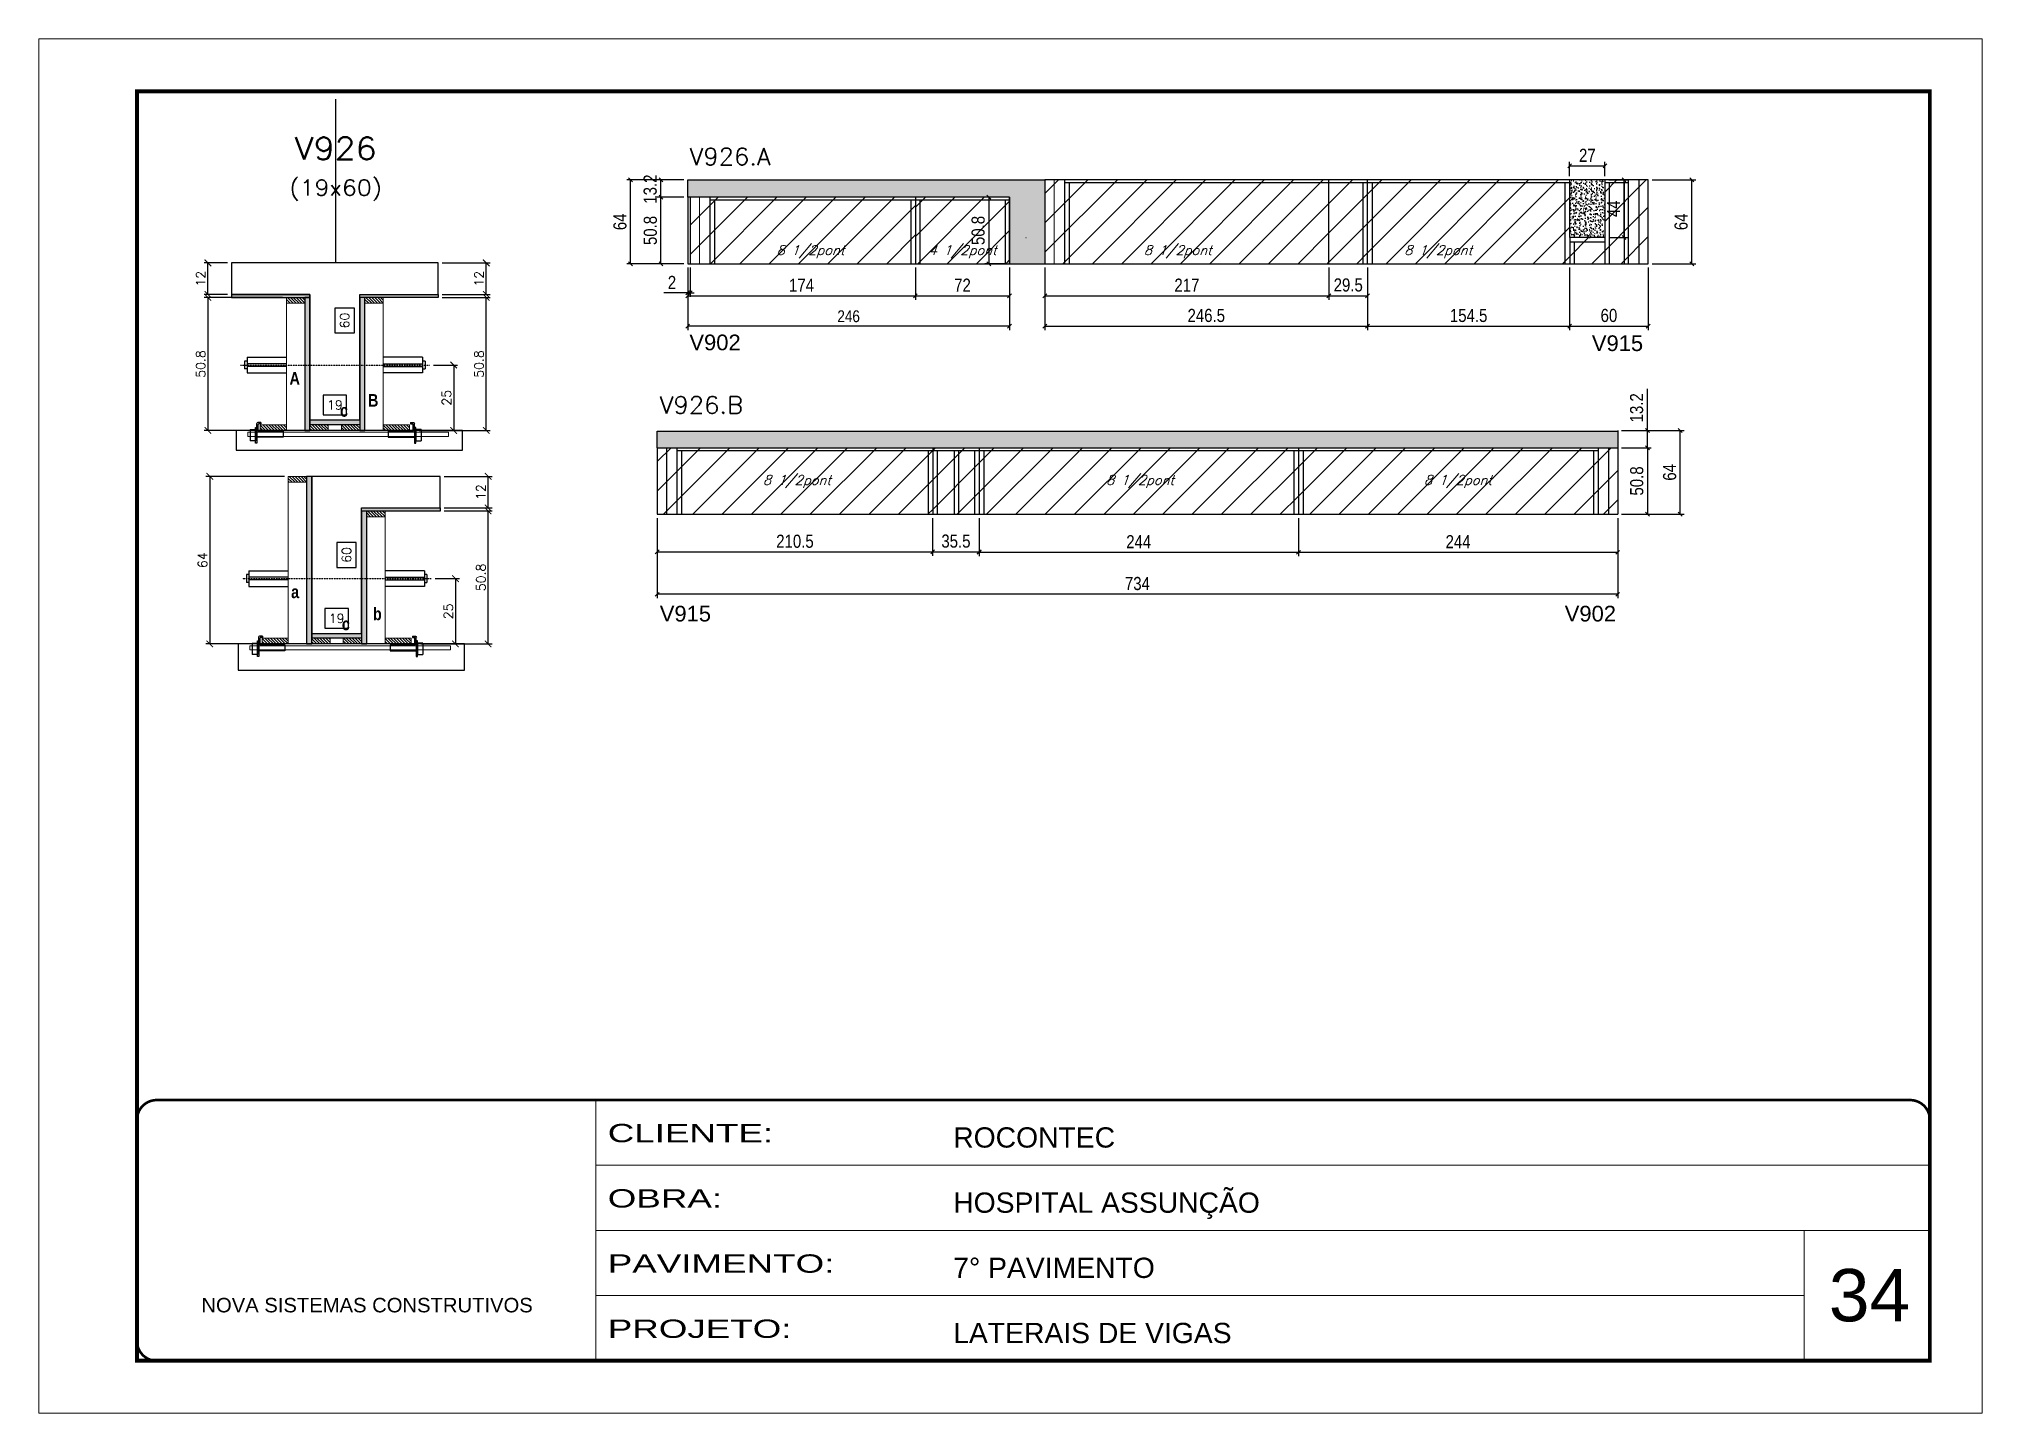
# Model space of a CAD drawing. Extents: x -20960 to -5926, y -2106 to 21915.
# Drawn here: x -10622 to -9137, y 11677 to 12727 of the extents above; entities that cross this region are included whole.
import ezdxf
from ezdxf.enums import TextEntityAlignment as Align

# ---------------------------------------------------------------- set-up
doc = ezdxf.new("R2010")
doc.units = 0
for name, pattern in [('CONTINUO', [0]), ('DASHED', [0.75, 0.5, -0.25]), ('HIDDEN', [0.375, 0.25, -0.125])]:
    doc.linetypes.add(name, pattern=pattern)
for name, color, linetype in [('5', 5, 'Continuous'), ('barrote', 251, 'Continuous'), ('COTA', 241, 'Continuous'), ('Cota Seção (2x)', 4, 'Continuous'), ('detalhes', 4, 'Continuous'), ('Painéis', 200, 'Continuous'), ('presilha', 1, 'Continuous'), ('Reaproveitamento', 251, 'Continuous'), ('SARR_2.2x7', 40, 'Continuous'), ('SARR_3.5x7', 81, 'Continuous'), ('TENSOR', 3, 'Continuous'), ('texto', 7, 'Continuous'), ('Texto de Titulo', 7, 'Continuous'), ('Texto Qtd Sarr', 242, 'Continuous')]:
    doc.layers.add(name, color=color, linetype=linetype)
for name, color, linetype, lineweight in [('CARIMBO', 255, 'Continuous', 9), ('CONCRETO', 251, 'Continuous', 25), ('Folhas', 255, 'Continuous', 9), ('Hachura', 251, 'Continuous', 9), ('Madeira', 126, 'Continuous', 18), ('Sarr 2.2x7', 40, 'Continuous', 9), ('SARRAFO DE PRESSAO', 251, 'DASHED', 9), ('SCO-___-LAJ', 2, 'Continuous', 0), ('Texto Seção', 7, 'Continuous', 15)]:
    doc.layers.add(name, color=color, linetype=linetype, lineweight=lineweight)
doc.styles.add('ARIAL', font='arial.ttf')
doc.styles.add('COTA TECNICA', font='techl___.ttf', dxfattribs={"height": 10})
doc.styles.add('COTA TECNICA-50', font='techl___.ttf', dxfattribs={"height": 9})
doc.styles.add('REGUA-120', font='ROMANS.shx', dxfattribs={"height": 15})
doc.styles.add('Romans', font='romans.shx')
doc.styles.get("Standard").update_dxf_attribs({"font": 'arial.ttf'})
doc.styles.add('TECNICA', font='techb___.ttf', dxfattribs={"height": 10})
doc.styles.add('Tecnologia', font='')
doc.styles.get('Tecnologia').set_extended_font_data('Forgotten Futurist')
doc.dimstyles.new('COTA PAINEL-50', dxfattribs={"dimtxt": 9, "dimasz": 3, "dimexe": 3, "dimexo": 3, "dimgap": 3, "dimtad": 1, "dimdec": 1, "dimzin": 12, "dimdsep": 46, "dimtxsty": 'COTA TECNICA-50', "dimblk1": 'OBLIQUE', "dimblk2": 'OBLIQUE', "dimsah": 1, "dimcen": 0.9, "dimclrd": 4, "dimclre": 4, "dimclrt": 240, "dimadec": 1, "dimazin": 3, "dimtfac": 1, "dimtdec": 1, "dimtmove": 0, "dimatfit": 3, "dimfxl": 1, "dimtolj": 1, "dimtzin": 12, "dimarcsym": 0})
doc.dimstyles.new('Cota Seção (2x)', dxfattribs={"dimtxt": 7, "dimasz": 5, "dimexe": 3, "dimexo": 3, "dimgap": 2, "dimtad": 3, "dimdec": 1, "dimlfac": 0.5, "dimzin": 12, "dimdsep": 46, "dimtxsty": 'Romans', "dimblk": 'ARCHTICK', "dimcen": 0, "dimclrd": 4, "dimclre": 4, "dimclrt": 1, "dimadec": 1, "dimazin": 3, "dimtfac": 1, "dimtdec": 1, "dimtmove": 0, "dimatfit": 3, "dimldrblk": 'OBLIQUE', "dimfxl": 1, "dimtolj": 1, "dimtzin": 12, "dimarcsym": 0})
doc.dimstyles.new('Cota Seção interna', dxfattribs={"dimtxt": 7, "dimasz": 6, "dimexe": 0.18, "dimexo": 2, "dimgap": -4, "dimtad": 3, "dimdec": 1, "dimlfac": 0.5, "dimzin": 12, "dimdsep": 46, "dimtxsty": 'Romans', "dimblk": 'ARCHTICK', "dimcen": 0.09, "dimse1": 1, "dimse2": 1, "dimsd1": 1, "dimsd2": 1, "dimclrd": 180, "dimclre": 5, "dimclrt": 1, "dimadec": 0, "dimazin": 3, "dimtfac": 1, "dimtdec": 1, "dimtofl": 0, "dimtmove": 0, "dimatfit": 3, "dimldrblk": 'ARCHTICK', "dimfxl": 1, "dimtolj": 1, "dimtzin": 0, "dimarcsym": 0})
doc.dimstyles.new('PAINEL', dxfattribs={"dimtxt": 10, "dimasz": 3, "dimexe": 3, "dimexo": 3, "dimgap": 3, "dimtad": 1, "dimdec": 1, "dimzin": 12, "dimdsep": 46, "dimtxsty": 'COTA TECNICA', "dimblk1": 'OBLIQUE', "dimblk2": 'OBLIQUE', "dimsah": 1, "dimcen": 0.9, "dimclrd": 4, "dimclre": 4, "dimclrt": 240, "dimadec": 1, "dimazin": 3, "dimtfac": 1, "dimtdec": 1, "dimtmove": 0, "dimatfit": 3, "dimfxl": 1, "dimtolj": 1, "dimtzin": 12, "dimarcsym": 0})
pattern_1 = [(45, (-149377.054, -10102.916), (-11.2253202, 11.2253202), [])]
pattern_2 = [(45, (-149354.583, -10171.927), (-11.2253202, 11.2253202), [])]

msp = doc.modelspace()

# ---------------------------------------------------------------- texts
at = {"layer": '5', "linetype": 'Continuous'}
for s, p in [('V902', (-10124.86, 12488.86)), ('V915', (-9435.22, 12488.26)), ('V915', (-10147.5, 12281.64)), ('V902', (-9455.94, 12281.64))]:
    msp.add_text(s, height=12, rotation=359.99996, dxfattribs=at).set_placement(p)
at = {"layer": 'CARIMBO', "style": 'ARIAL'}
msp.add_text('34', height=40, dxfattribs=at).set_placement((-9254.14, 11746.93))
at = {"layer": 'detalhes', "style": 'TECNICA'}
for s, p in [('A', (-10430.45, 12462.63)), ('c', (-10391.86, 12438.09)), ('B', (-10370.49, 12445.79)), ('a', (-10429.26, 12299.49)), ('c', (-10390.46, 12274.96)), ('b', (-10366.72, 12282.65))]:
    msp.add_text(s, height=9.6, dxfattribs=at).set_placement(p)
at = {"layer": 'texto', "color": 2, "char_height": 7.2737, "attachment_point": 5, "style": 'Romans'}
for s, insert in [('{\\Q19;\\C256;8 1/2pont}', (-10032.33, 12564.17)), ('{\\Q19;\\C256;4 1/2pont}', (-9916.08, 12564.17)), ('{\\Q19;\\C256;8 1/2pont}', (-9751.65, 12564.17)), ('{\\Q19;\\C256;8 1/2pont}', (-9552.66, 12564.17)), ('{\\Q19;\\C256;8 1/2pont}', (-10042.66, 12388.58)), ('{\\Q19;\\C256;8 1/2pont}', (-9780.43, 12388.58)), ('{\\Q19;\\C256;8 1/2pont}', (-9537.54, 12388.58))]:
    msp.add_mtext(s, dxfattribs=dict(at, insert=insert))
at = {"layer": 'Texto Seção', "style": 'REGUA-120', "width": 1.05}
for s, p in [('V926.A', (-10124.72, 12630.38)), ('V926.B', (-10147.56, 12440.53))]:
    msp.add_text(s, height=13, dxfattribs=at).set_placement(p)

# ---------------------------------------------------------------- blocks, each defined once
blk = doc.blocks.new('9999999999')
at = {"color": 30, "linetype": 'CONTINUO'}
for p, q in [((98564.6, 34230.2), (98564.6, 34429.4)), ((98564.6, 34379.6), (99584, 34379.6)), ((98564.6, 34329.8), (99488, 34329.8)), ((99584, 34329.8), (99488, 34329.8)), ((99488, 34329.8), (99488, 34230.2)), ((98564.6, 34280), (99488, 34280))]:
    blk.add_line(p, q, dxfattribs=at)
at = {"color": 30, "linetype": 'CONTINUO', "const_width": 2}
blk.add_lwpolyline([(99584, 34230.2), (99584, 34414.4, 0.414214), (99569, 34429.4), (98229, 34429.4, 0.414214), (98214, 34414.4), (98214, 34245.2, 0.414214), (98229, 34230.2), (99584, 34230.2)], format="xyb", dxfattribs=at)
at = {"layer": 'Folhas'}
blk.add_lwpolyline([(98139, 34190.2), (99624, 34190.2), (99624, 35240.2), (98139, 35240.2)], close=True, dxfattribs=at)
at = {"layer": 'Folhas', "color": 30, "const_width": 3}
blk.add_lwpolyline([(98214, 34230.2), (99584, 34230.2), (99584, 35200.2), (98214, 35200.2)], close=True, dxfattribs=at)
at = {"color": 7, "linetype": 'Continuous', "ltscale": 5, "style": 'ARIAL'}
for s, height, p in [('ROCONTEC', 15.48, (98837.7, 34393.1)), ('HOSPITAL ASSUNÇÃO', 15.483, (98837.7, 34343.3)), ('7° PAVIMENTO', 15.483, (98837.7, 34293.5)), ('NOVA SISTEMAS CONSTRUTIVOS', 11.059, (98263.2, 34267.2)), ('LATERAIS DE VIGAS', 15.483, (98837.7, 34243.7))]:
    blk.add_text(s, height=height, dxfattribs=at).set_placement(p)
at = {"layer": 'Folhas', "color": 7, "style": 'Tecnologia', "width": 1.5}
for s, p in [('CLIENTE:', (98573.7, 34397.2)), ('OBRA:', (98573.7, 34347.3)), ('PAVIMENTO:', (98573.7, 34297.5)), ('PROJETO:', (98573.7, 34247.7))]:
    blk.add_text(s, height=14, dxfattribs=at).set_placement(p)
blk = doc.blocks.new('titulo1')
at = {"layer": 'Defpoints', "color": 252, "linetype": 'HIDDEN', "ltscale": 2}
blk.add_line((0, 0), (0, 125), dxfattribs=at)
at = {"layer": 'Defpoints', "style": 'Romans', "oblique": 15}
blk.add_attdef('FOLHA', text='', height=10, dxfattribs=at).set_placement((0, 15.6), align=Align.MIDDLE_CENTER)
at = {"layer": 'Texto Qtd Sarr', "color": 3, "style": 'Romans', "oblique": 15}
for tag, height, p in [('TITULO', 17, (0, 71.4)), ('SEÇÃO', 12, (0, 41.5))]:
    blk.add_attdef(tag, text='', height=height, dxfattribs=at).set_placement(p, align=Align.MIDDLE_CENTER)
blk = doc.blocks.new('_ArchTick')
at = {"color": 0, "linetype": 'ByBlock', "const_width": 0.15}
blk.add_lwpolyline([(-0.5, -0.5), (0.5, 0.5)], dxfattribs=at)
blk = doc.blocks.new('*D1261')
at = {"layer": 'COTA', "color": 4, "lineweight": -2, "transparency": 16777216}
for p, q in [((-10312.4, 12366.1), (-10275.7, 12366.1)), ((-10278.7, 12264.5), (-10278.7, 12366.1)), ((-10330, 12264.5), (-10275.7, 12264.5))]:
    blk.add_line(p, q, dxfattribs=at)
at = {"layer": 'Defpoints', "color": 0, "transparency": 16777216}
for p in [(-10315.4, 12366.1), (-10278.7, 12366.1), (-10333, 12264.5)]:
    blk.add_point(p, dxfattribs=at)
at = {"layer": 'COTA', "color": 4, "lineweight": -2, "transparency": 16777216, "xscale": 5, "yscale": 5, "zscale": 5}
for p, rotation in [((-10278.7, 12366.1), 90), ((-10278.7, 12264.5), 270)]:
    blk.add_blockref('_ArchTick', p, dxfattribs=dict(at, rotation=rotation))
at = {"layer": 'COTA', "color": 1, "transparency": 16777216, "insert": (-10284.2, 12315.3), "char_height": 7, "attachment_point": 5, "rotation": 90, "style": 'Romans'}
blk.add_mtext('\\A1;50.8', dxfattribs=at)
blk = doc.blocks.new('_Oblique')
at = {"color": 0, "linetype": 'ByBlock', "lineweight": -2}
blk.add_line((-0.5, -0.5), (0.5, 0.5), dxfattribs=at)
blk = doc.blocks.new('*D1262')
at = {"layer": 'COTA', "color": 4, "lineweight": -2, "transparency": 16777216}
for p, q in [((-10312.4, 12392.5), (-10275.7, 12392.5)), ((-10278.7, 12368.5), (-10278.7, 12392.5)), ((-10312.4, 12368.5), (-10275.7, 12368.5))]:
    blk.add_line(p, q, dxfattribs=at)
at = {"layer": 'Defpoints', "color": 0, "transparency": 16777216}
for p in [(-10315.4, 12392.5), (-10278.7, 12392.5), (-10315.4, 12368.5)]:
    blk.add_point(p, dxfattribs=at)
at = {"layer": 'COTA', "color": 4, "lineweight": -2, "transparency": 16777216, "xscale": 5, "yscale": 5, "zscale": 5}
for p, rotation in [((-10278.7, 12392.5), 90), ((-10278.7, 12368.5), 270)]:
    blk.add_blockref('_ArchTick', p, dxfattribs=dict(at, rotation=rotation))
at = {"layer": 'COTA', "color": 1, "transparency": 16777216, "insert": (-10284.2, 12380.5), "char_height": 7, "attachment_point": 5, "rotation": 90, "style": 'Romans'}
blk.add_mtext('\\A1;12', dxfattribs=at)
blk = doc.blocks.new('*D1263')
at = {"layer": 'Cota Seção (2x)', "color": 180, "lineweight": -2, "transparency": 16777216}
for p, q in [((-10379.4, 12342), (-10394.4, 12342)), ((-10394.4, 12342), (-10394.4, 12323)), ((-10379.4, 12323), (-10379.4, 12342)), ((-10394.4, 12323), (-10379.4, 12323))]:
    blk.add_line(p, q, dxfattribs=at)
at = {"layer": 'Defpoints', "color": 0, "transparency": 16777216}
for p in [(-10375.4, 12392.5), (-10375.4, 12392.5), (-10375.4, 12272.5)]:
    blk.add_point(p, dxfattribs=at)
at = {"layer": 'Cota Seção (2x)', "color": 1, "transparency": 16777216, "insert": (-10386.9, 12332.5), "char_height": 7, "attachment_point": 5, "rotation": 90, "style": 'Romans'}
blk.add_mtext('\\A1;60', dxfattribs=at)
blk = doc.blocks.new('PRESILHA METÁLICA 1')
at = {"layer": 'presilha'}
for p, q in [((0, 13), (6, 13)), ((0, 13), (0, 0)), ((6, 0), (0, 0)), ((6, 15.5), (7.5, 15.5)), ((6, -2.5), (6, 15.5)), ((6, 13), (6, 0)), ((7.5, 10.6), (7.5, 19.9)), ((7.5, 15.5), (7.5, -2.5)), ((37.5, 4.1), (7.5, 4.1)), ((12, 21), (8.6, 21)), ((9, 11.6), (9, 18.9)), ((12, 19.5), (9.6, 19.5)), ((37.5, 11), (9.6, 11)), ((12, 21), (12, 19.5)), ((37.5, 11), (37.5, 4.1)), ((7.5, -2.5), (6, -2.5))]:
    blk.add_line(p, q, dxfattribs=at)
for centre, radius, start, end in [((8.6, 19.9), 1.14, 90, 180), ((9.6, 18.9), 0.57, 90, 180), ((9.6, 11.6), 0.57, 180, 270)]:
    blk.add_arc(centre, radius, start, end, dxfattribs=at)
blk = doc.blocks.new('*D1264')
at = {"layer": 'Cota Seção (2x)', "color": 180, "lineweight": -2, "transparency": 16777216}
for p, q in [((-10385.4, 12291.5), (-10403.4, 12291.5)), ((-10403.4, 12291.5), (-10403.4, 12276.5)), ((-10385.4, 12276.5), (-10385.4, 12291.5)), ((-10403.4, 12276.5), (-10385.4, 12276.5))]:
    blk.add_line(p, q, dxfattribs=at)
at = {"layer": 'Defpoints', "color": 0, "transparency": 16777216}
for p in [(-10375.4, 12272.5), (-10413.4, 12264.5), (-10375.4, 12264.5)]:
    blk.add_point(p, dxfattribs=at)
at = {"layer": 'Cota Seção (2x)', "color": 1, "transparency": 16777216, "insert": (-10394.4, 12284), "char_height": 7, "attachment_point": 5, "style": 'Romans'}
blk.add_mtext('\\A1;19', dxfattribs=at)
blk = doc.blocks.new('*D1265')
at = {"layer": 'COTA', "color": 4, "lineweight": -2, "transparency": 16777216}
for p, q in [((-10434.4, 12392.5), (-10494.4, 12392.5)), ((-10491.4, 12392.5), (-10491.4, 12264.5)), ((-10434.4, 12264.5), (-10494.4, 12264.5))]:
    blk.add_line(p, q, dxfattribs=at)
at = {"layer": 'Defpoints', "color": 0, "transparency": 16777216}
for p in [(-10431.4, 12392.5), (-10491.4, 12264.5), (-10431.4, 12264.5)]:
    blk.add_point(p, dxfattribs=at)
at = {"layer": 'COTA', "color": 4, "lineweight": -2, "transparency": 16777216, "xscale": 5, "yscale": 5, "zscale": 5}
for p, rotation in [((-10491.4, 12392.5), 90), ((-10491.4, 12264.5), 270)]:
    blk.add_blockref('_ArchTick', p, dxfattribs=dict(at, rotation=rotation))
at = {"layer": 'COTA', "color": 1, "transparency": 16777216, "insert": (-10496.9, 12328.5), "char_height": 7, "attachment_point": 5, "rotation": 90, "style": 'Romans'}
blk.add_mtext('\\A1;64', dxfattribs=at)
blk = doc.blocks.new('*D1266')
at = {"layer": 'COTA', "color": 4, "lineweight": -2, "transparency": 16777216}
for p, q in [((-10319.1, 12314.4), (-10300.6, 12314.4)), ((-10303.6, 12314.4), (-10303.6, 12264.5)), ((-10319.1, 12264.5), (-10300.6, 12264.5))]:
    blk.add_line(p, q, dxfattribs=at)
at = {"layer": 'Defpoints', "color": 0, "transparency": 16777216}
for p in [(-10322.1, 12314.4), (-10322.1, 12264.5), (-10303.6, 12264.5)]:
    blk.add_point(p, dxfattribs=at)
at = {"layer": 'COTA', "color": 4, "lineweight": -2, "transparency": 16777216, "xscale": 5, "yscale": 5, "zscale": 5}
for p, rotation in [((-10303.6, 12314.4), 90), ((-10303.6, 12264.5), 270)]:
    blk.add_blockref('_ArchTick', p, dxfattribs=dict(at, rotation=rotation))
at = {"layer": 'COTA', "color": 1, "transparency": 16777216, "insert": (-10309.1, 12289.4), "char_height": 7, "attachment_point": 5, "rotation": 90, "style": 'Romans'}
blk.add_mtext('\\A1;25', dxfattribs=at)
blk = doc.blocks.new('*D1267')
at = {"layer": 'COTA', "color": 4, "linetype": 'ByBlock', "lineweight": -2, "transparency": 16777216}
for p, q in [((-9412.5, 12414.4), (-9389.8, 12414.4)), ((-9392.8, 12414.4), (-9392.8, 12363.6)), ((-9412.5, 12363.6), (-9389.8, 12363.6))]:
    blk.add_line(p, q, dxfattribs=at)
at = {"layer": 'Defpoints', "color": 0, "linetype": 'ByBlock', "transparency": 16777216}
for p in [(-9415.5, 12414.4), (-9415.5, 12363.6), (-9392.8, 12363.6)]:
    blk.add_point(p, dxfattribs=at)
at = {"layer": 'COTA', "color": 4, "linetype": 'ByBlock', "lineweight": -2, "transparency": 16777216, "xscale": 3, "yscale": 3, "zscale": 3}
for p, rotation in [((-9392.8, 12414.4), 90), ((-9392.8, 12363.6), 270)]:
    blk.add_blockref('_Oblique', p, dxfattribs=dict(at, rotation=rotation))
at = {"layer": 'COTA', "color": 240, "linetype": 'ByBlock', "transparency": 16777216, "insert": (-9400.9, 12389), "char_height": 10, "attachment_point": 5, "rotation": 90, "style": 'COTA TECNICA'}
blk.add_mtext('\\A1;50.8', dxfattribs=at)
blk = doc.blocks.new('*D1268')
at = {"layer": 'COTA', "color": 4, "linetype": 'ByBlock', "lineweight": -2, "transparency": 16777216}
for p, q in [((-9392.8, 12427.6), (-9392.8, 12459.3)), ((-9412.5, 12427.6), (-9389.8, 12427.6)), ((-9392.8, 12414.4), (-9392.8, 12427.6)), ((-9412.5, 12414.4), (-9389.8, 12414.4))]:
    blk.add_line(p, q, dxfattribs=at)
at = {"layer": 'Defpoints', "color": 0, "linetype": 'ByBlock', "transparency": 16777216}
for p in [(-9415.5, 12427.6), (-9415.5, 12414.4), (-9392.8, 12414.4)]:
    blk.add_point(p, dxfattribs=at)
at = {"layer": 'COTA', "color": 4, "linetype": 'ByBlock', "lineweight": -2, "transparency": 16777216, "xscale": 3, "yscale": 3, "zscale": 3}
for p, rotation in [((-9392.8, 12427.6), 90), ((-9392.8, 12414.4), 270)]:
    blk.add_blockref('_Oblique', p, dxfattribs=dict(at, rotation=rotation))
at = {"layer": 'COTA', "color": 240, "linetype": 'ByBlock', "transparency": 16777216, "insert": (-9401, 12444.9), "char_height": 10, "attachment_point": 5, "rotation": 90, "style": 'COTA TECNICA'}
blk.add_mtext('\\A1;13.2', dxfattribs=at)
blk = doc.blocks.new('*D1269')
at = {"layer": 'COTA', "color": 4, "linetype": 'ByBlock', "lineweight": -2, "transparency": 16777216}
for p, q in [((-9903.5, 12360.6), (-9903.5, 12331.5)), ((-9659.5, 12360.6), (-9659.5, 12331.5)), ((-9903.5, 12334.5), (-9659.5, 12334.5))]:
    blk.add_line(p, q, dxfattribs=at)
at = {"layer": 'Defpoints', "color": 0, "linetype": 'ByBlock', "transparency": 16777216}
for p in [(-9903.5, 12363.6), (-9659.5, 12363.6), (-9659.5, 12334.5)]:
    blk.add_point(p, dxfattribs=at)
at = {"layer": 'COTA', "color": 4, "linetype": 'ByBlock', "lineweight": -2, "transparency": 16777216, "xscale": 3, "yscale": 3, "zscale": 3, "rotation": 180}
blk.add_blockref('_Oblique', (-9903.5, 12334.5), dxfattribs=at)
at = {"layer": 'COTA', "color": 4, "linetype": 'ByBlock', "lineweight": -2, "transparency": 16777216, "xscale": 3, "yscale": 3, "zscale": 3}
blk.add_blockref('_Oblique', (-9659.5, 12334.5), dxfattribs=at)
at = {"layer": 'COTA', "color": 240, "linetype": 'ByBlock', "transparency": 16777216, "insert": (-9781.5, 12342.6), "char_height": 10, "attachment_point": 5, "style": 'COTA TECNICA'}
blk.add_mtext('\\A1;244', dxfattribs=at)
blk = doc.blocks.new('*D1270')
at = {"layer": 'COTA', "color": 4, "linetype": 'ByBlock', "lineweight": -2, "transparency": 16777216}
for p, q in [((-9659.5, 12360.6), (-9659.5, 12331.5)), ((-9415.5, 12360.6), (-9415.5, 12331.5)), ((-9659.5, 12334.5), (-9415.5, 12334.5))]:
    blk.add_line(p, q, dxfattribs=at)
at = {"layer": 'Defpoints', "color": 0, "linetype": 'ByBlock', "transparency": 16777216}
for p in [(-9659.5, 12363.6), (-9415.5, 12363.6), (-9415.5, 12334.5)]:
    blk.add_point(p, dxfattribs=at)
at = {"layer": 'COTA', "color": 4, "linetype": 'ByBlock', "lineweight": -2, "transparency": 16777216, "xscale": 3, "yscale": 3, "zscale": 3, "rotation": 180}
blk.add_blockref('_Oblique', (-9659.5, 12334.5), dxfattribs=at)
at = {"layer": 'COTA', "color": 4, "linetype": 'ByBlock', "lineweight": -2, "transparency": 16777216, "xscale": 3, "yscale": 3, "zscale": 3}
blk.add_blockref('_Oblique', (-9415.5, 12334.5), dxfattribs=at)
at = {"layer": 'COTA', "color": 240, "linetype": 'ByBlock', "transparency": 16777216, "insert": (-9537.5, 12342.6), "char_height": 10, "attachment_point": 5, "style": 'COTA TECNICA'}
blk.add_mtext('\\A1;244', dxfattribs=at)
blk = doc.blocks.new('*D1271')
at = {"layer": 'COTA', "color": 4, "linetype": 'ByBlock', "lineweight": -2, "transparency": 16777216}
for p, q in [((-9412.5, 12427.6), (-9364.7, 12427.6)), ((-9367.7, 12363.6), (-9367.7, 12427.6)), ((-9412.5, 12363.6), (-9364.7, 12363.6))]:
    blk.add_line(p, q, dxfattribs=at)
at = {"layer": 'Defpoints', "color": 0, "linetype": 'ByBlock', "transparency": 16777216}
for p in [(-9415.5, 12427.6), (-9367.7, 12427.6), (-9415.5, 12363.6)]:
    blk.add_point(p, dxfattribs=at)
at = {"layer": 'COTA', "color": 4, "linetype": 'ByBlock', "lineweight": -2, "transparency": 16777216, "xscale": 3, "yscale": 3, "zscale": 3}
for p, rotation in [((-9367.7, 12427.6), 90), ((-9367.7, 12363.6), 270)]:
    blk.add_blockref('_Oblique', p, dxfattribs=dict(at, rotation=rotation))
at = {"layer": 'COTA', "color": 240, "linetype": 'ByBlock', "transparency": 16777216, "insert": (-9375.8, 12395.6), "char_height": 10, "attachment_point": 5, "rotation": 90, "style": 'COTA TECNICA'}
blk.add_mtext('\\A1;64', dxfattribs=at)
blk = doc.blocks.new('*D1272')
at = {"layer": 'COTA', "color": 4, "linetype": 'ByBlock', "lineweight": -2, "transparency": 16777216}
for p, q in [((-9853.2, 12552), (-9853.2, 12527.5)), ((-9636.2, 12552), (-9636.2, 12527.5)), ((-9853.2, 12530.5), (-9636.2, 12530.5))]:
    blk.add_line(p, q, dxfattribs=at)
at = {"layer": 'Defpoints', "color": 0, "linetype": 'ByBlock', "transparency": 16777216}
for p in [(-9853.2, 12555), (-9636.2, 12555), (-9636.2, 12530.5)]:
    blk.add_point(p, dxfattribs=at)
at = {"layer": 'COTA', "color": 4, "linetype": 'ByBlock', "lineweight": -2, "transparency": 16777216, "xscale": 3, "yscale": 3, "zscale": 3, "rotation": 180}
blk.add_blockref('_Oblique', (-9853.2, 12530.5), dxfattribs=at)
at = {"layer": 'COTA', "color": 4, "linetype": 'ByBlock', "lineweight": -2, "transparency": 16777216, "xscale": 3, "yscale": 3, "zscale": 3}
blk.add_blockref('_Oblique', (-9636.2, 12530.5), dxfattribs=at)
at = {"layer": 'COTA', "color": 240, "linetype": 'ByBlock', "transparency": 16777216, "insert": (-9744.7, 12538.6), "char_height": 10, "attachment_point": 5, "style": 'COTA TECNICA'}
blk.add_mtext('\\A1;217', dxfattribs=at)
blk = doc.blocks.new('*D1273')
at = {"layer": 'COTA', "color": 4, "linetype": 'ByBlock', "lineweight": -2, "transparency": 16777216}
for p, q in [((-9636.2, 12552), (-9636.2, 12527.5)), ((-9606.7, 12552), (-9606.7, 12527.5)), ((-9636.2, 12530.5), (-9606.7, 12530.5))]:
    blk.add_line(p, q, dxfattribs=at)
at = {"layer": 'Defpoints', "color": 0, "linetype": 'ByBlock', "transparency": 16777216}
for p in [(-9636.2, 12555), (-9606.7, 12555), (-9606.7, 12530.5)]:
    blk.add_point(p, dxfattribs=at)
at = {"layer": 'COTA', "color": 4, "linetype": 'ByBlock', "lineweight": -2, "transparency": 16777216, "xscale": 3, "yscale": 3, "zscale": 3, "rotation": 180}
blk.add_blockref('_Oblique', (-9636.2, 12530.5), dxfattribs=at)
at = {"layer": 'COTA', "color": 4, "linetype": 'ByBlock', "lineweight": -2, "transparency": 16777216, "xscale": 3, "yscale": 3, "zscale": 3}
blk.add_blockref('_Oblique', (-9606.7, 12530.5), dxfattribs=at)
at = {"layer": 'COTA', "color": 240, "linetype": 'ByBlock', "transparency": 16777216, "insert": (-9621.4, 12538.7), "char_height": 10, "attachment_point": 5, "style": 'COTA TECNICA'}
blk.add_mtext('\\A1;29.5', dxfattribs=at)
blk = doc.blocks.new('*D1274')
at = {"layer": 'COTA', "color": 4, "linetype": 'ByBlock', "lineweight": -2, "transparency": 16777216}
for p, q in [((-9606.7, 12552), (-9606.7, 12504.3)), ((-9452.2, 12552), (-9452.2, 12504.3)), ((-9606.7, 12507.3), (-9452.2, 12507.3))]:
    blk.add_line(p, q, dxfattribs=at)
at = {"layer": 'Defpoints', "color": 0, "linetype": 'ByBlock', "transparency": 16777216}
for p in [(-9606.7, 12555), (-9452.2, 12555), (-9452.2, 12507.3)]:
    blk.add_point(p, dxfattribs=at)
at = {"layer": 'COTA', "color": 4, "linetype": 'ByBlock', "lineweight": -2, "transparency": 16777216, "xscale": 3, "yscale": 3, "zscale": 3, "rotation": 180}
blk.add_blockref('_Oblique', (-9606.7, 12507.3), dxfattribs=at)
at = {"layer": 'COTA', "color": 4, "linetype": 'ByBlock', "lineweight": -2, "transparency": 16777216, "xscale": 3, "yscale": 3, "zscale": 3}
blk.add_blockref('_Oblique', (-9452.2, 12507.3), dxfattribs=at)
at = {"layer": 'COTA', "color": 240, "linetype": 'ByBlock', "transparency": 16777216, "insert": (-9529.4, 12515.4), "char_height": 10, "attachment_point": 5, "style": 'COTA TECNICA'}
blk.add_mtext('\\A1;154.5', dxfattribs=at)
blk = doc.blocks.new('*D1275')
at = {"layer": 'COTA', "color": 4, "linetype": 'ByBlock', "lineweight": -2, "transparency": 16777216}
for p, q in [((-9853.2, 12552), (-9853.2, 12504.3)), ((-9606.7, 12552), (-9606.7, 12504.3)), ((-9853.2, 12507.3), (-9606.7, 12507.3))]:
    blk.add_line(p, q, dxfattribs=at)
at = {"layer": 'Defpoints', "color": 0, "linetype": 'ByBlock', "transparency": 16777216}
for p in [(-9853.2, 12555), (-9606.7, 12555), (-9606.7, 12507.3)]:
    blk.add_point(p, dxfattribs=at)
at = {"layer": 'COTA', "color": 4, "linetype": 'ByBlock', "lineweight": -2, "transparency": 16777216, "xscale": 3, "yscale": 3, "zscale": 3, "rotation": 180}
blk.add_blockref('_Oblique', (-9853.2, 12507.3), dxfattribs=at)
at = {"layer": 'COTA', "color": 4, "linetype": 'ByBlock', "lineweight": -2, "transparency": 16777216, "xscale": 3, "yscale": 3, "zscale": 3}
blk.add_blockref('_Oblique', (-9606.7, 12507.3), dxfattribs=at)
at = {"layer": 'COTA', "color": 240, "linetype": 'ByBlock', "transparency": 16777216, "insert": (-9729.9, 12515.4), "char_height": 10, "attachment_point": 5, "style": 'COTA TECNICA'}
blk.add_mtext('\\A1;246.5', dxfattribs=at)
blk = doc.blocks.new('*D1276')
at = {"layer": 'COTA', "color": 4, "linetype": 'ByBlock', "lineweight": -2, "transparency": 16777216}
for p, q in [((-10129.2, 12605.8), (-10149.6, 12605.8)), ((-10146.6, 12555), (-10146.6, 12605.8)), ((-10129.2, 12555), (-10149.6, 12555))]:
    blk.add_line(p, q, dxfattribs=at)
at = {"layer": 'Defpoints', "color": 0, "linetype": 'ByBlock', "transparency": 16777216}
for p in [(-10146.6, 12605.8), (-10126.2, 12605.8), (-10126.2, 12555)]:
    blk.add_point(p, dxfattribs=at)
at = {"layer": 'COTA', "color": 4, "linetype": 'ByBlock', "lineweight": -2, "transparency": 16777216, "xscale": 3, "yscale": 3, "zscale": 3}
for p, rotation in [((-10146.6, 12605.8), 90), ((-10146.6, 12555), 270)]:
    blk.add_blockref('_Oblique', p, dxfattribs=dict(at, rotation=rotation))
at = {"layer": 'COTA', "color": 240, "linetype": 'ByBlock', "transparency": 16777216, "insert": (-10154.7, 12580.4), "char_height": 10, "attachment_point": 5, "rotation": 90, "style": 'COTA TECNICA'}
blk.add_mtext('\\A1;50.8', dxfattribs=at)
blk = doc.blocks.new('*D1277')
at = {"layer": 'COTA', "color": 4, "linetype": 'ByBlock', "lineweight": -2, "transparency": 16777216}
for p, q in [((-10129.2, 12619), (-10149.6, 12619)), ((-10146.6, 12605.8), (-10146.6, 12619)), ((-10129.2, 12605.8), (-10149.6, 12605.8))]:
    blk.add_line(p, q, dxfattribs=at)
at = {"layer": 'Defpoints', "color": 0, "linetype": 'ByBlock', "transparency": 16777216}
for p in [(-10146.6, 12619), (-10126.2, 12619), (-10126.2, 12605.8)]:
    blk.add_point(p, dxfattribs=at)
at = {"layer": 'COTA', "color": 4, "linetype": 'ByBlock', "lineweight": -2, "transparency": 16777216, "xscale": 3, "yscale": 3, "zscale": 3}
for p, rotation in [((-10146.6, 12619), 90), ((-10146.6, 12605.8), 270)]:
    blk.add_blockref('_Oblique', p, dxfattribs=dict(at, rotation=rotation))
at = {"layer": 'COTA', "color": 240, "linetype": 'ByBlock', "transparency": 16777216, "insert": (-10154.8, 12612), "char_height": 10, "attachment_point": 5, "rotation": 90, "style": 'COTA TECNICA'}
blk.add_mtext('\\A1;13.2', dxfattribs=at)
blk = doc.blocks.new('*D1524')
at = {"layer": 'COTA', "color": 4, "lineweight": -2, "transparency": 16777216}
for p, q in [((-10126.2, 12552), (-10126.2, 12529.7)), ((-10124.2, 12552), (-10124.2, 12529.7)), ((-10126.2, 12532.7), (-10144.3, 12532.7)), ((-10124.2, 12532.7), (-10126.2, 12532.7)), ((-10124.2, 12532.7), (-10121.2, 12532.7))]:
    blk.add_line(p, q, dxfattribs=at)
at = {"layer": 'Defpoints', "color": 0, "transparency": 16777216}
for p in [(-10126.2, 12555), (-10124.2, 12555), (-10126.2, 12532.7)]:
    blk.add_point(p, dxfattribs=at)
at = {"layer": 'COTA', "color": 4, "lineweight": -2, "transparency": 16777216, "xscale": 3, "yscale": 3, "zscale": 3}
blk.add_blockref('_Oblique', (-10126.2, 12532.7), dxfattribs=at)
at = {"layer": 'COTA', "color": 4, "lineweight": -2, "transparency": 16777216, "xscale": 3, "yscale": 3, "zscale": 3, "rotation": 180}
blk.add_blockref('_Oblique', (-10124.2, 12532.7), dxfattribs=at)
at = {"layer": 'COTA', "color": 240, "transparency": 16777216, "insert": (-10138.2, 12540.7), "char_height": 10, "attachment_point": 5, "style": 'COTA TECNICA'}
blk.add_mtext('\\A1;2', dxfattribs=at)
blk = doc.blocks.new('*D1525')
at = {"layer": 'COTA', "color": 4, "lineweight": -2, "transparency": 16777216}
for p, q in [((-10149.5, 12360.6), (-10149.5, 12331.8)), ((-9939, 12360.6), (-9939, 12331.8)), ((-10149.5, 12334.8), (-9939, 12334.8))]:
    blk.add_line(p, q, dxfattribs=at)
at = {"layer": 'Defpoints', "color": 0, "transparency": 16777216}
for p in [(-10149.5, 12363.6), (-9939, 12363.6), (-9939, 12334.8)]:
    blk.add_point(p, dxfattribs=at)
at = {"layer": 'COTA', "color": 4, "lineweight": -2, "transparency": 16777216, "xscale": 3, "yscale": 3, "zscale": 3, "rotation": 180}
blk.add_blockref('_Oblique', (-10149.5, 12334.8), dxfattribs=at)
at = {"layer": 'COTA', "color": 4, "lineweight": -2, "transparency": 16777216, "xscale": 3, "yscale": 3, "zscale": 3}
blk.add_blockref('_Oblique', (-9939, 12334.8), dxfattribs=at)
at = {"layer": 'COTA', "color": 240, "transparency": 16777216, "insert": (-10044.2, 12342.9), "char_height": 10, "attachment_point": 5, "style": 'COTA TECNICA'}
blk.add_mtext('\\A1;210.5', dxfattribs=at)
blk = doc.blocks.new('*D1526')
at = {"layer": 'COTA', "color": 4, "lineweight": -2, "transparency": 16777216}
for p, q in [((-9939, 12360.6), (-9939, 12331.8)), ((-9903.5, 12360.6), (-9903.5, 12331.8)), ((-9939, 12334.8), (-9903.5, 12334.8))]:
    blk.add_line(p, q, dxfattribs=at)
at = {"layer": 'Defpoints', "color": 0, "transparency": 16777216}
for p in [(-9939, 12363.6), (-9903.5, 12363.6), (-9903.5, 12334.8)]:
    blk.add_point(p, dxfattribs=at)
at = {"layer": 'COTA', "color": 4, "lineweight": -2, "transparency": 16777216, "xscale": 3, "yscale": 3, "zscale": 3, "rotation": 180}
blk.add_blockref('_Oblique', (-9939, 12334.8), dxfattribs=at)
at = {"layer": 'COTA', "color": 4, "lineweight": -2, "transparency": 16777216, "xscale": 3, "yscale": 3, "zscale": 3}
blk.add_blockref('_Oblique', (-9903.5, 12334.8), dxfattribs=at)
at = {"layer": 'COTA', "color": 240, "transparency": 16777216, "insert": (-9921.2, 12343), "char_height": 10, "attachment_point": 5, "style": 'COTA TECNICA'}
blk.add_mtext('\\A1;35.5', dxfattribs=at)
blk = doc.blocks.new('*D1527')
at = {"layer": 'COTA', "color": 4, "lineweight": -2, "transparency": 16777216}
for p, q in [((-10129.2, 12619), (-10172.8, 12619)), ((-10169.8, 12555), (-10169.8, 12619)), ((-10129.2, 12555), (-10172.8, 12555))]:
    blk.add_line(p, q, dxfattribs=at)
at = {"layer": 'Defpoints', "color": 0, "transparency": 16777216}
for p in [(-10169.8, 12619), (-10126.2, 12619), (-10126.2, 12555)]:
    blk.add_point(p, dxfattribs=at)
at = {"layer": 'COTA', "color": 4, "lineweight": -2, "transparency": 16777216, "xscale": 3, "yscale": 3, "zscale": 3}
for p, rotation in [((-10169.8, 12619), 90), ((-10169.8, 12555), 270)]:
    blk.add_blockref('_Oblique', p, dxfattribs=dict(at, rotation=rotation))
at = {"layer": 'COTA', "color": 240, "transparency": 16777216, "insert": (-10177.9, 12587), "char_height": 10, "attachment_point": 5, "rotation": 90, "style": 'COTA TECNICA'}
blk.add_mtext('\\A1;64', dxfattribs=at)
blk = doc.blocks.new('*D1528')
at = {"layer": 'COTA', "color": 4, "lineweight": -2, "transparency": 16777216}
for p, q in [((-9389.2, 12619), (-9355.9, 12619)), ((-9358.9, 12555), (-9358.9, 12619)), ((-9389.2, 12555), (-9355.9, 12555))]:
    blk.add_line(p, q, dxfattribs=at)
at = {"layer": 'Defpoints', "color": 0, "transparency": 16777216}
for p in [(-9392.2, 12619), (-9358.9, 12619), (-9392.2, 12555)]:
    blk.add_point(p, dxfattribs=at)
at = {"layer": 'COTA', "color": 4, "lineweight": -2, "transparency": 16777216, "xscale": 3, "yscale": 3, "zscale": 3}
for p, rotation in [((-9358.9, 12619), 90), ((-9358.9, 12555), 270)]:
    blk.add_blockref('_Oblique', p, dxfattribs=dict(at, rotation=rotation))
at = {"layer": 'COTA', "color": 240, "transparency": 16777216, "insert": (-9367, 12587), "char_height": 10, "attachment_point": 5, "rotation": 90, "style": 'COTA TECNICA'}
blk.add_mtext('\\A1;64', dxfattribs=at)
blk = doc.blocks.new('*D1529')
at = {"layer": 'COTA', "color": 4, "lineweight": -2, "ltscale": 25, "transparency": 16777216}
for p, q in [((-10149.5, 12360.6), (-10149.5, 12299.4)), ((-9415.5, 12360.6), (-9415.5, 12299.4)), ((-9415.5, 12302.4), (-10149.5, 12302.4))]:
    blk.add_line(p, q, dxfattribs=at)
at = {"layer": 'Defpoints', "color": 0, "ltscale": 25, "transparency": 16777216}
for p in [(-10149.5, 12363.6), (-9415.5, 12363.6), (-10149.5, 12302.4)]:
    blk.add_point(p, dxfattribs=at)
at = {"layer": 'COTA', "color": 4, "lineweight": -2, "ltscale": 25, "transparency": 16777216, "xscale": 3, "yscale": 3, "zscale": 3, "rotation": 180}
blk.add_blockref('_Oblique', (-10149.5, 12302.4), dxfattribs=at)
at = {"layer": 'COTA', "color": 4, "lineweight": -2, "ltscale": 25, "transparency": 16777216, "xscale": 3, "yscale": 3, "zscale": 3}
blk.add_blockref('_Oblique', (-9415.5, 12302.4), dxfattribs=at)
at = {"layer": 'COTA', "color": 240, "ltscale": 25, "transparency": 16777216, "insert": (-9782.5, 12310.6), "char_height": 10, "attachment_point": 5, "style": 'COTA TECNICA'}
blk.add_mtext('\\A1;734', dxfattribs=at)
blk = doc.blocks.new('*D1530')
at = {"layer": 'COTA', "color": 4, "lineweight": -2, "ltscale": 25, "transparency": 16777216}
for p, q in [((-10126.2, 12552), (-10126.2, 12527.5)), ((-9952.2, 12552), (-9952.2, 12527.5)), ((-10126.2, 12530.5), (-9952.2, 12530.5))]:
    blk.add_line(p, q, dxfattribs=at)
at = {"layer": 'Defpoints', "color": 0, "ltscale": 25, "transparency": 16777216}
for p in [(-10126.2, 12555), (-9952.2, 12555), (-9952.2, 12530.5)]:
    blk.add_point(p, dxfattribs=at)
at = {"layer": 'COTA', "color": 4, "lineweight": -2, "ltscale": 25, "transparency": 16777216, "xscale": 3, "yscale": 3, "zscale": 3, "rotation": 180}
blk.add_blockref('_Oblique', (-10126.2, 12530.5), dxfattribs=at)
at = {"layer": 'COTA', "color": 4, "lineweight": -2, "ltscale": 25, "transparency": 16777216, "xscale": 3, "yscale": 3, "zscale": 3}
blk.add_blockref('_Oblique', (-9952.2, 12530.5), dxfattribs=at)
at = {"layer": 'COTA', "color": 240, "ltscale": 25, "transparency": 16777216, "insert": (-10039.2, 12538.6), "char_height": 10, "attachment_point": 5, "style": 'COTA TECNICA'}
blk.add_mtext('\\A1;174', dxfattribs=at)
blk = doc.blocks.new('*D1531')
at = {"layer": 'COTA', "color": 4, "lineweight": -2, "ltscale": 25, "transparency": 16777216}
for p, q in [((-9952.2, 12552), (-9952.2, 12527.5)), ((-9880.2, 12552), (-9880.2, 12527.5)), ((-9952.2, 12530.5), (-9880.2, 12530.5))]:
    blk.add_line(p, q, dxfattribs=at)
at = {"layer": 'Defpoints', "color": 0, "ltscale": 25, "transparency": 16777216}
for p in [(-9952.2, 12555), (-9880.2, 12555), (-9880.2, 12530.5)]:
    blk.add_point(p, dxfattribs=at)
at = {"layer": 'COTA', "color": 4, "lineweight": -2, "ltscale": 25, "transparency": 16777216, "xscale": 3, "yscale": 3, "zscale": 3, "rotation": 180}
blk.add_blockref('_Oblique', (-9952.2, 12530.5), dxfattribs=at)
at = {"layer": 'COTA', "color": 4, "lineweight": -2, "ltscale": 25, "transparency": 16777216, "xscale": 3, "yscale": 3, "zscale": 3}
blk.add_blockref('_Oblique', (-9880.2, 12530.5), dxfattribs=at)
at = {"layer": 'COTA', "color": 240, "ltscale": 25, "transparency": 16777216, "insert": (-9916.2, 12538.6), "char_height": 10, "attachment_point": 5, "style": 'COTA TECNICA'}
blk.add_mtext('\\A1;72', dxfattribs=at)
blk = doc.blocks.new('*D1532')
at = {"layer": 'COTA', "color": 4, "lineweight": -2, "ltscale": 25, "transparency": 16777216}
for p, q in [((-9452.2, 12552), (-9452.2, 12504.3)), ((-9392.2, 12552), (-9392.2, 12504.3)), ((-9452.2, 12507.3), (-9392.2, 12507.3))]:
    blk.add_line(p, q, dxfattribs=at)
at = {"layer": 'Defpoints', "color": 0, "ltscale": 25, "transparency": 16777216}
for p in [(-9452.2, 12555), (-9392.2, 12555), (-9392.2, 12507.3)]:
    blk.add_point(p, dxfattribs=at)
at = {"layer": 'COTA', "color": 4, "lineweight": -2, "ltscale": 25, "transparency": 16777216, "xscale": 3, "yscale": 3, "zscale": 3, "rotation": 180}
blk.add_blockref('_Oblique', (-9452.2, 12507.3), dxfattribs=at)
at = {"layer": 'COTA', "color": 4, "lineweight": -2, "ltscale": 25, "transparency": 16777216, "xscale": 3, "yscale": 3, "zscale": 3}
blk.add_blockref('_Oblique', (-9392.2, 12507.3), dxfattribs=at)
at = {"layer": 'COTA', "color": 240, "ltscale": 25, "transparency": 16777216, "insert": (-9422.2, 12515.4), "char_height": 10, "attachment_point": 5, "style": 'COTA TECNICA'}
blk.add_mtext('\\A1;60', dxfattribs=at)
blk = doc.blocks.new('*D1533')
at = {"layer": 'COTA', "color": 4, "lineweight": -2, "ltscale": 25, "transparency": 16777216}
for p, q in [((-9422.2, 12619), (-9407.7, 12619)), ((-9410.7, 12619), (-9410.7, 12575)), ((-9422.2, 12575), (-9407.7, 12575))]:
    blk.add_line(p, q, dxfattribs=at)
at = {"layer": 'Defpoints', "color": 0, "ltscale": 25, "transparency": 16777216}
for p in [(-9425.2, 12619), (-9425.2, 12575), (-9410.7, 12575)]:
    blk.add_point(p, dxfattribs=at)
at = {"layer": 'COTA', "color": 4, "lineweight": -2, "ltscale": 25, "transparency": 16777216, "xscale": 3, "yscale": 3, "zscale": 3}
for p, rotation in [((-9410.7, 12619), 90), ((-9410.7, 12575), 270)]:
    blk.add_blockref('_Oblique', p, dxfattribs=dict(at, rotation=rotation))
at = {"layer": 'COTA', "color": 240, "ltscale": 25, "transparency": 16777216, "insert": (-9418.7, 12597), "char_height": 10, "attachment_point": 5, "rotation": 90, "style": 'COTA TECNICA'}
blk.add_mtext('\\A1;44', dxfattribs=at)
blk = doc.blocks.new('*D1534')
at = {"layer": 'COTA', "color": 4, "lineweight": -2, "ltscale": 25, "transparency": 16777216}
for p, q in [((-9452.2, 12622), (-9452.2, 12632.8)), ((-9452.2, 12629.8), (-9425.2, 12629.8)), ((-9425.2, 12622), (-9425.2, 12632.8))]:
    blk.add_line(p, q, dxfattribs=at)
at = {"layer": 'Defpoints', "color": 0, "ltscale": 25, "transparency": 16777216}
for p in [(-9425.2, 12629.8), (-9452.2, 12619), (-9425.2, 12619)]:
    blk.add_point(p, dxfattribs=at)
at = {"layer": 'COTA', "color": 4, "lineweight": -2, "ltscale": 25, "transparency": 16777216, "xscale": 3, "yscale": 3, "zscale": 3, "rotation": 180}
blk.add_blockref('_Oblique', (-9452.2, 12629.8), dxfattribs=at)
at = {"layer": 'COTA', "color": 4, "lineweight": -2, "ltscale": 25, "transparency": 16777216, "xscale": 3, "yscale": 3, "zscale": 3}
blk.add_blockref('_Oblique', (-9425.2, 12629.8), dxfattribs=at)
at = {"layer": 'COTA', "color": 240, "ltscale": 25, "transparency": 16777216, "insert": (-9438.7, 12637.8), "char_height": 10, "attachment_point": 5, "style": 'COTA TECNICA'}
blk.add_mtext('\\A1;27', dxfattribs=at)
blk = doc.blocks.new('*D1535')
at = {"layer": 'COTA', "color": 4, "lineweight": -2, "ltscale": 25, "transparency": 16777216}
for p, q in [((-9883.2, 12605.8), (-9899.1, 12605.8)), ((-9896.1, 12605.8), (-9896.1, 12555)), ((-9883.2, 12555), (-9899.1, 12555))]:
    blk.add_line(p, q, dxfattribs=at)
at = {"layer": 'Defpoints', "color": 0, "ltscale": 25, "transparency": 16777216}
for p in [(-9880.2, 12605.8), (-9896.1, 12555), (-9880.2, 12555)]:
    blk.add_point(p, dxfattribs=at)
at = {"layer": 'COTA', "color": 4, "lineweight": -2, "ltscale": 25, "transparency": 16777216, "xscale": 3, "yscale": 3, "zscale": 3}
for p, rotation in [((-9896.1, 12605.8), 90), ((-9896.1, 12555), 270)]:
    blk.add_blockref('_Oblique', p, dxfattribs=dict(at, rotation=rotation))
at = {"layer": 'COTA', "color": 240, "ltscale": 25, "transparency": 16777216, "insert": (-9904.2, 12580.4), "char_height": 10, "attachment_point": 5, "rotation": 90, "style": 'COTA TECNICA'}
blk.add_mtext('\\A1;50.8', dxfattribs=at)
blk = doc.blocks.new('*D1243')
at = {"layer": 'COTA', "color": 4, "lineweight": -2, "transparency": 16777216}
for p, q in [((-10313.8, 12529.2), (-10277.1, 12529.2)), ((-10280.1, 12427.6), (-10280.1, 12529.2)), ((-10331.4, 12427.6), (-10277.1, 12427.6))]:
    blk.add_line(p, q, dxfattribs=at)
at = {"layer": 'Defpoints', "color": 0, "transparency": 16777216}
for p in [(-10316.8, 12529.2), (-10280.1, 12529.2), (-10334.4, 12427.6)]:
    blk.add_point(p, dxfattribs=at)
at = {"layer": 'COTA', "color": 4, "lineweight": -2, "transparency": 16777216, "xscale": 5, "yscale": 5, "zscale": 5}
for p, rotation in [((-10280.1, 12529.2), 90), ((-10280.1, 12427.6), 270)]:
    blk.add_blockref('_ArchTick', p, dxfattribs=dict(at, rotation=rotation))
at = {"layer": 'COTA', "color": 1, "transparency": 16777216, "insert": (-10285.6, 12478.4), "char_height": 7, "attachment_point": 5, "rotation": 90, "style": 'Romans'}
blk.add_mtext('\\A1;50.8', dxfattribs=at)
blk = doc.blocks.new('*D1244')
at = {"layer": 'COTA', "color": 4, "lineweight": -2, "transparency": 16777216}
for p, q in [((-10313.8, 12555.6), (-10277.1, 12555.6)), ((-10280.1, 12531.6), (-10280.1, 12555.6)), ((-10313.8, 12531.6), (-10277.1, 12531.6))]:
    blk.add_line(p, q, dxfattribs=at)
at = {"layer": 'Defpoints', "color": 0, "transparency": 16777216}
for p in [(-10316.8, 12555.6), (-10280.1, 12555.6), (-10316.8, 12531.6)]:
    blk.add_point(p, dxfattribs=at)
at = {"layer": 'COTA', "color": 4, "lineweight": -2, "transparency": 16777216, "xscale": 5, "yscale": 5, "zscale": 5}
for p, rotation in [((-10280.1, 12555.6), 90), ((-10280.1, 12531.6), 270)]:
    blk.add_blockref('_ArchTick', p, dxfattribs=dict(at, rotation=rotation))
at = {"layer": 'COTA', "color": 1, "transparency": 16777216, "insert": (-10285.6, 12543.6), "char_height": 7, "attachment_point": 5, "rotation": 90, "style": 'Romans'}
blk.add_mtext('\\A1;12', dxfattribs=at)
blk = doc.blocks.new('*D1245')
at = {"layer": 'Cota Seção (2x)', "color": 180, "lineweight": -2, "transparency": 16777216}
for p, q in [((-10380.8, 12521.1), (-10395.8, 12521.1)), ((-10395.8, 12521.1), (-10395.8, 12502.1)), ((-10380.8, 12502.1), (-10380.8, 12521.1)), ((-10395.8, 12502.1), (-10380.8, 12502.1))]:
    blk.add_line(p, q, dxfattribs=at)
at = {"layer": 'Defpoints', "color": 0, "transparency": 16777216}
for p in [(-10376.8, 12555.6), (-10376.8, 12555.6), (-10376.8, 12435.6)]:
    blk.add_point(p, dxfattribs=at)
at = {"layer": 'Cota Seção (2x)', "color": 1, "transparency": 16777216, "insert": (-10388.3, 12511.6), "char_height": 7, "attachment_point": 5, "rotation": 90, "style": 'Romans'}
blk.add_mtext('\\A1;60', dxfattribs=at)
blk = doc.blocks.new('*D1246')
at = {"layer": 'Cota Seção (2x)', "color": 180, "lineweight": -2, "transparency": 16777216}
for p, q in [((-10386.8, 12454.6), (-10404.8, 12454.6)), ((-10404.8, 12454.6), (-10404.8, 12439.6)), ((-10386.8, 12439.6), (-10386.8, 12454.6)), ((-10404.8, 12439.6), (-10386.8, 12439.6))]:
    blk.add_line(p, q, dxfattribs=at)
at = {"layer": 'Defpoints', "color": 0, "transparency": 16777216}
for p in [(-10376.8, 12435.6), (-10414.8, 12427.6), (-10376.8, 12427.6)]:
    blk.add_point(p, dxfattribs=at)
at = {"layer": 'Cota Seção (2x)', "color": 1, "transparency": 16777216, "insert": (-10395.8, 12447.1), "char_height": 7, "attachment_point": 5, "style": 'Romans'}
blk.add_mtext('\\A1;19', dxfattribs=at)
blk = doc.blocks.new('*D1247')
at = {"layer": 'COTA', "color": 4, "lineweight": -2, "transparency": 16777216}
for p, q in [((-10435.8, 12529.2), (-10495.8, 12529.2)), ((-10492.8, 12529.2), (-10492.8, 12427.6)), ((-10435.8, 12427.6), (-10495.8, 12427.6))]:
    blk.add_line(p, q, dxfattribs=at)
at = {"layer": 'Defpoints', "color": 0, "transparency": 16777216}
for p in [(-10432.8, 12529.2), (-10492.8, 12427.6), (-10432.8, 12427.6)]:
    blk.add_point(p, dxfattribs=at)
at = {"layer": 'COTA', "color": 4, "lineweight": -2, "transparency": 16777216, "xscale": 5, "yscale": 5, "zscale": 5}
for p, rotation in [((-10492.8, 12529.2), 90), ((-10492.8, 12427.6), 270)]:
    blk.add_blockref('_ArchTick', p, dxfattribs=dict(at, rotation=rotation))
at = {"layer": 'COTA', "color": 1, "transparency": 16777216, "insert": (-10498.3, 12478.4), "char_height": 7, "attachment_point": 5, "rotation": 90, "style": 'Romans'}
blk.add_mtext('\\A1;50.8', dxfattribs=at)
blk = doc.blocks.new('*D1248')
at = {"layer": 'COTA', "color": 4, "lineweight": -2, "transparency": 16777216}
for p, q in [((-10320.5, 12477.6), (-10302, 12477.6)), ((-10305, 12477.6), (-10305, 12427.6)), ((-10320.5, 12427.6), (-10302, 12427.6))]:
    blk.add_line(p, q, dxfattribs=at)
at = {"layer": 'Defpoints', "color": 0, "transparency": 16777216}
for p in [(-10323.5, 12477.6), (-10323.5, 12427.6), (-10305, 12427.6)]:
    blk.add_point(p, dxfattribs=at)
at = {"layer": 'COTA', "color": 4, "lineweight": -2, "transparency": 16777216, "xscale": 5, "yscale": 5, "zscale": 5}
for p, rotation in [((-10305, 12477.6), 90), ((-10305, 12427.6), 270)]:
    blk.add_blockref('_ArchTick', p, dxfattribs=dict(at, rotation=rotation))
at = {"layer": 'COTA', "color": 1, "transparency": 16777216, "insert": (-10310.5, 12452.6), "char_height": 7, "attachment_point": 5, "rotation": 90, "style": 'Romans'}
blk.add_mtext('\\A1;25', dxfattribs=at)
blk = doc.blocks.new('*D1249')
at = {"layer": 'COTA', "color": 4, "lineweight": -2, "transparency": 16777216}
for p, q in [((-10477.8, 12555.6), (-10495.8, 12555.6)), ((-10492.8, 12531.6), (-10492.8, 12555.6)), ((-10477.8, 12531.6), (-10495.8, 12531.6))]:
    blk.add_line(p, q, dxfattribs=at)
at = {"layer": 'Defpoints', "color": 0, "transparency": 16777216}
for p in [(-10492.8, 12555.6), (-10474.8, 12555.6), (-10474.8, 12531.6)]:
    blk.add_point(p, dxfattribs=at)
at = {"layer": 'COTA', "color": 4, "lineweight": -2, "transparency": 16777216, "xscale": 5, "yscale": 5, "zscale": 5}
for p, rotation in [((-10492.8, 12555.6), 90), ((-10492.8, 12531.6), 270)]:
    blk.add_blockref('_ArchTick', p, dxfattribs=dict(at, rotation=rotation))
at = {"layer": 'COTA', "color": 1, "transparency": 16777216, "insert": (-10498.3, 12543.6), "char_height": 7, "attachment_point": 5, "rotation": 90, "style": 'Romans'}
blk.add_mtext('\\A1;12', dxfattribs=at)
blk = doc.blocks.new('*D1550')
at = {"layer": 'COTA', "color": 4, "lineweight": -2, "transparency": 16777216}
for p, q in [((-10126.2, 12552), (-10126.2, 12504.3)), ((-9880.2, 12552), (-9880.2, 12504.3)), ((-9880.2, 12507.3), (-10126.2, 12507.3))]:
    blk.add_line(p, q, dxfattribs=at)
at = {"layer": 'Defpoints', "color": 0, "transparency": 16777216}
for p in [(-10126.2, 12555), (-9880.2, 12555), (-10126.2, 12507.3)]:
    blk.add_point(p, dxfattribs=at)
at = {"layer": 'COTA', "color": 4, "lineweight": -2, "transparency": 16777216, "xscale": 3, "yscale": 3, "zscale": 3, "rotation": 180}
blk.add_blockref('_Oblique', (-10126.2, 12507.3), dxfattribs=at)
at = {"layer": 'COTA', "color": 4, "lineweight": -2, "transparency": 16777216, "xscale": 3, "yscale": 3, "zscale": 3}
blk.add_blockref('_Oblique', (-9880.2, 12507.3), dxfattribs=at)
at = {"layer": 'COTA', "color": 240, "transparency": 16777216, "insert": (-10003.2, 12514.8), "char_height": 9, "attachment_point": 5, "style": 'COTA TECNICA-50'}
blk.add_mtext('\\A1;246', dxfattribs=at)

# ---------------------------------------------------------------- dimensions: what is measured, and where the dimension line sits
at = {"layer": 'COTA', "ltscale": 25}
for base, p1, p2, picture, middle in [((-9425.17, 12629.75), (-9452.17, 12619.03), (-9425.17, 12619.03), '*D1534', (-9438.67, 12637.83)), ((-9952.17, 12530.53), (-10126.17, 12555.03), (-9952.17, 12555.03), '*D1530', (-10039.17, 12538.6)), ((-9392.17, 12507.25), (-9452.17, 12555.03), (-9392.17, 12555.03), '*D1532', (-9422.17, 12515.35)), ((-10149.47, 12302.37), (-9415.47, 12363.58), (-10149.47, 12363.58), '*D1529', (-9782.47, 12310.58))]:
    dim = msp.add_linear_dim(base=base, p1=p1, p2=p2, dimstyle='PAINEL', dxfattribs=at)
    dim.commit()
    dim.dimension.update_dxf_attribs({"geometry": picture, "text_midpoint": middle})
at = {"layer": 'COTA', "linetype": 'ByBlock'}
dim = msp.add_linear_dim(base=(-10146.61, 12619.03), p1=(-10126.17, 12605.83), p2=(-10126.17, 12619.03), angle=90, dimstyle='PAINEL', override={"dimtmove": 1}, dxfattribs=at)
dim.commit()
dim.dimension.update_dxf_attribs({"geometry": '*D1277', "text_midpoint": (-10146.61, 12612.03), "dimtype": 160})
at = {"layer": 'COTA'}
for base, p1, p2, dimstyle, picture, middle in [((-10169.79, 12619.03), (-10126.17, 12555.03), (-10126.17, 12619.03), 'PAINEL', '*D1527', (-10177.89, 12587.03)), ((-9358.91, 12619.03), (-9392.17, 12555.03), (-9392.17, 12619.03), 'PAINEL', '*D1528', (-9367.01, 12587.03)), ((-10492.81, 12555.6), (-10474.84, 12531.6), (-10474.84, 12555.6), 'Cota Seção (2x)', '*D1249', (-10498.31, 12543.6)), ((-10280.12, 12555.6), (-10316.84, 12531.6), (-10316.84, 12555.6), 'Cota Seção (2x)', '*D1244', (-10285.62, 12543.6)), ((-10492.81, 12427.6), (-10432.84, 12529.2), (-10432.84, 12427.6), 'Cota Seção (2x)', '*D1247', (-10498.31, 12478.4)), ((-10280.12, 12529.2), (-10334.44, 12427.6), (-10316.84, 12529.2), 'Cota Seção (2x)', '*D1243', (-10285.62, 12478.4)), ((-10304.98, 12427.6), (-10323.54, 12477.57), (-10323.54, 12427.6), 'Cota Seção (2x)', '*D1248', (-10310.48, 12452.58)), ((-10491.4, 12264.46), (-10431.43, 12392.46), (-10431.43, 12264.46), 'Cota Seção (2x)', '*D1265', (-10496.9, 12328.46)), ((-10278.72, 12392.46), (-10315.43, 12368.46), (-10315.43, 12392.46), 'Cota Seção (2x)', '*D1262', (-10284.22, 12380.46)), ((-10278.72, 12366.06), (-10333.03, 12264.46), (-10315.43, 12366.06), 'Cota Seção (2x)', '*D1261', (-10284.22, 12315.26)), ((-10303.58, 12264.46), (-10322.13, 12314.43), (-10322.13, 12264.46), 'Cota Seção (2x)', '*D1266', (-10309.08, 12289.45))]:
    dim = msp.add_linear_dim(base=base, p1=p1, p2=p2, angle=90, dimstyle=dimstyle, dxfattribs=at)
    dim.commit()
    dim.dimension.update_dxf_attribs({"geometry": picture, "text_midpoint": middle})
at = {"layer": 'COTA', "ltscale": 25}
dim = msp.add_linear_dim(base=(-9410.67, 12575.03), p1=(-9425.17, 12619.03), p2=(-9425.17, 12575.03), angle=90, dimstyle='PAINEL', dxfattribs=at)
dim.commit()
dim.dimension.update_dxf_attribs({"geometry": '*D1533', "text_midpoint": (-9418.75, 12597.03)})
at = {"layer": 'COTA', "linetype": 'ByBlock'}
for base, p1, p2, picture, middle in [((-10146.61, 12605.83), (-10126.17, 12555.03), (-10126.17, 12605.83), '*D1276', (-10154.74, 12580.43)), ((-9367.74, 12427.58), (-9415.47, 12363.58), (-9415.47, 12427.58), '*D1271', (-9375.85, 12395.58))]:
    dim = msp.add_linear_dim(base=base, p1=p1, p2=p2, angle=90, dimstyle='PAINEL', dxfattribs=at)
    dim.commit()
    dim.dimension.update_dxf_attribs({"geometry": picture, "text_midpoint": middle})
at = {"layer": 'COTA', "ltscale": 25}
dim = msp.add_linear_dim(base=(-9896.08, 12555.03), p1=(-9880.17, 12605.83), p2=(-9880.17, 12555.03), angle=90, dimstyle='PAINEL', dxfattribs=at)
dim.commit()
dim.dimension.update_dxf_attribs({"geometry": '*D1535', "text_midpoint": (-9896.08, 12580.43), "dimtype": 160})
at = {"layer": 'COTA'}
for base, p1, p2, dimstyle, picture, middle in [((-10126.17, 12532.73), (-10124.17, 12555.03), (-10126.17, 12555.03), 'PAINEL', '*D1524', (-10138.23, 12540.73)), ((-10126.17, 12507.25), (-9880.17, 12555.03), (-10126.17, 12555.03), 'COTA PAINEL-50', '*D1550', (-10003.17, 12514.84)), ((-9938.97, 12334.8), (-10149.47, 12363.58), (-9938.97, 12363.58), 'PAINEL', '*D1525', (-10044.22, 12342.91))]:
    dim = msp.add_linear_dim(base=base, p1=p1, p2=p2, dimstyle=dimstyle, dxfattribs=at)
    dim.commit()
    dim.dimension.update_dxf_attribs({"geometry": picture, "text_midpoint": middle})
at = {"layer": 'COTA', "ltscale": 25}
dim = msp.add_linear_dim(base=(-9880.17, 12530.53), p1=(-9952.17, 12555.03), p2=(-9880.17, 12555.03), dimstyle='PAINEL', override={"dimtmove": 1}, dxfattribs=at)
dim.commit()
dim.dimension.update_dxf_attribs({"geometry": '*D1531', "text_midpoint": (-9916.17, 12538.6)})
at = {"layer": 'COTA', "linetype": 'ByBlock'}
for base, p2, picture, middle in [((-9636.17, 12530.53), (-9636.17, 12555.03), '*D1272', (-9744.67, 12538.6)), ((-9606.67, 12507.25), (-9606.67, 12555.03), '*D1275', (-9729.92, 12515.36))]:
    dim = msp.add_linear_dim(base=base, p1=(-9853.17, 12555.03), p2=p2, dimstyle='PAINEL', dxfattribs=at)
    dim.commit()
    dim.dimension.update_dxf_attribs({"geometry": picture, "text_midpoint": middle})
dim = msp.add_linear_dim(base=(-9606.67, 12530.53), p1=(-9636.17, 12555.03), p2=(-9606.67, 12555.03), dimstyle='PAINEL', override={"dimtmove": 1}, dxfattribs=at)
dim.commit()
dim.dimension.update_dxf_attribs({"geometry": '*D1273', "text_midpoint": (-9621.42, 12530.53), "dimtype": 160})
for base, p1, p2, picture, middle in [((-9452.17, 12507.25), (-9606.67, 12555.03), (-9452.17, 12555.03), '*D1274', (-9529.42, 12515.36)), ((-9659.47, 12334.53), (-9903.47, 12363.58), (-9659.47, 12363.58), '*D1269', (-9781.47, 12342.6)), ((-9415.47, 12334.53), (-9659.47, 12363.58), (-9415.47, 12363.58), '*D1270', (-9537.47, 12342.6))]:
    dim = msp.add_linear_dim(base=base, p1=p1, p2=p2, dimstyle='PAINEL', override={"dimtmove": 1}, dxfattribs=at)
    dim.commit()
    dim.dimension.update_dxf_attribs({"geometry": picture, "text_midpoint": middle})
for base, p1, p2, picture, middle in [((-9392.78, 12414.38), (-9415.47, 12427.58), (-9415.47, 12414.38), '*D1268', (-9392.78, 12444.95)), ((-9392.78, 12363.58), (-9415.47, 12414.38), (-9415.47, 12363.58), '*D1267', (-9392.78, 12388.98))]:
    dim = msp.add_linear_dim(base=base, p1=p1, p2=p2, angle=90, dimstyle='PAINEL', dxfattribs=at)
    dim.commit()
    dim.dimension.update_dxf_attribs({"geometry": picture, "text_midpoint": middle, "dimtype": 160})
at = {"layer": 'COTA'}
dim = msp.add_linear_dim(base=(-9903.47, 12334.8), p1=(-9938.97, 12363.58), p2=(-9903.47, 12363.58), dimstyle='PAINEL', override={"dimtmove": 1}, dxfattribs=at)
dim.commit()
dim.dimension.update_dxf_attribs({"geometry": '*D1526', "text_midpoint": (-9921.22, 12343.02)})
at = {"layer": 'Cota Seção (2x)'}
dim = msp.add_linear_dim(base=(-10376.84, 12555.6), p1=(-10376.84, 12435.6), p2=(-10376.84, 12555.6), angle=90, dimstyle='Cota Seção interna', dxfattribs=at)
dim.commit()
dim.dimension.update_dxf_attribs({"geometry": '*D1245', "text_midpoint": (-10376.84, 12511.6), "dimtype": 160})
for base, p1, p2, picture, middle in [((-10376.84, 12435.6), (-10414.84, 12427.6), (-10376.84, 12427.6), '*D1246', (-10395.84, 12447.1)), ((-10375.43, 12272.46), (-10413.43, 12264.46), (-10375.43, 12264.46), '*D1264', (-10394.43, 12283.96))]:
    dim = msp.add_linear_dim(base=base, p1=p1, p2=p2, dimstyle='Cota Seção interna', dxfattribs=at)
    dim.commit()
    dim.dimension.update_dxf_attribs({"geometry": picture, "text_midpoint": middle})
dim = msp.add_linear_dim(base=(-10375.43, 12392.46), p1=(-10375.43, 12272.46), p2=(-10375.43, 12392.46), angle=90, dimstyle='Cota Seção interna', dxfattribs=at)
dim.commit()
dim.dimension.update_dxf_attribs({"geometry": '*D1263', "text_midpoint": (-10386.93, 12332.46)})

# ---------------------------------------------------------------- hatches: boundary and pattern name
at = {"layer": 'COTA', "ltscale": 25}
h = msp.add_hatch(dxfattribs=at)
h.set_pattern_fill('AR-CONC', color=256, scale=0.03)
h.set_pattern_definition([(50, (-150939.5833, -10171.927), (5.46554007, -0.47817257), [0.5715, -6.2865]), (355, (-150939.583, -10171.927), (-1.05730264, 5.73170536), [0.4572, -5.02921753]), (100.4514447, (-150939.128, -10171.967), (4.40823741, 5.25353256), [0.48570026, -5.34270734]), (46.1842, (-150939.583, -10170.403), (8.13237123, -1.26126984), [0.85725, -9.42975]), (96.6355576, (-150938.9056, -10170.508), (7.122124, 7.42278374), [0.7285507, -8.01406824]), (351.184151, (-150939.583, -10170.403), (7.122124, 7.42278374), [0.685799, -7.54379196]), (21, (-150938.8213, -10170.784), (4.54843174, -3.06795595), [0.5715, -6.2865]), (326, (-150938.821, -10170.784), (1.85406085, 5.52563898), [0.4572, -5.0292]), (71.451445, (-150938.442, -10171.0396), (6.40249258, 2.45768307), [0.48570026, -5.34269813]), (37.5, (-150939.5833, -10171.927), (0.092658098, 2.536651166), [0, -4.96824, 0, -5.1054, 0, -5.04825]), (7.5, (-150939.5833, -10171.927), (2.004589875, 3.005417245), [0, -2.91084, 0, -4.85394, 0, -1.92405]), (327.5, (-150941.2825, -10171.927), (4.067717855, -0.17186232), [0, -1.905, 0, -5.9436, 0, -7.8867]), (317.5, (-150942.0445, -10171.927), (4.44387544, 0.76279473), [0, -2.4765, 0, -3.94716, 0, -5.6007])])
h.paths.add_polyline_path([(-9853.17, 12619.03), (-10126.17, 12619.03), (-10126.17, 12605.83), (-9952.17, 12605.83), (-9880.17, 12605.83), (-9880.17, 12555.03), (-9853.17, 12555.03)])
h = msp.add_hatch(dxfattribs=at)
h.set_pattern_fill('AR-CONC', color=256, scale=0.03)
h.set_pattern_definition([(50, (-150989.5833, -10171.927), (5.46554007, -0.47817257), [0.5715, -6.2865]), (355, (-150989.583, -10171.927), (-1.05730264, 5.73170536), [0.4572, -5.02921753]), (100.4514447, (-150989.128, -10171.967), (4.40823741, 5.25353256), [0.48570026, -5.34270734]), (46.1842, (-150989.583, -10170.403), (8.13237123, -1.26126984), [0.85725, -9.42975]), (96.6355576, (-150988.9056, -10170.508), (7.122124, 7.42278374), [0.7285507, -8.01406824]), (351.184151, (-150989.583, -10170.403), (7.122124, 7.42278374), [0.685799, -7.54379196]), (21, (-150988.8213, -10170.784), (4.54843174, -3.06795595), [0.5715, -6.2865]), (326, (-150988.821, -10170.784), (1.85406085, 5.52563898), [0.4572, -5.0292]), (71.451445, (-150988.442, -10171.0396), (6.40249258, 2.45768307), [0.48570026, -5.34269813]), (37.5, (-150989.5833, -10171.927), (0.092658098, 2.536651166), [0, -4.96824, 0, -5.1054, 0, -5.04825]), (7.5, (-150989.5833, -10171.927), (2.004589875, 3.005417245), [0, -2.91084, 0, -4.85394, 0, -1.92405]), (327.5, (-150991.2825, -10171.927), (4.067717855, -0.17186232), [0, -1.905, 0, -5.9436, 0, -7.8867]), (317.5, (-150992.0445, -10171.927), (4.44387544, 0.76279473), [0, -2.4765, 0, -3.94716, 0, -5.6007])])
h.paths.add_polyline_path([(-9425.17, 12619.03), (-9452.17, 12619.03), (-9452.17, 12575.03), (-9425.17, 12575.03)])
at = {"layer": 'COTA', "linetype": 'ByBlock'}
h = msp.add_hatch(dxfattribs=at)
h.set_pattern_fill('AR-CONC', color=256, scale=0.03)
h.set_pattern_definition([(50, (-150973.2686, -17161.2784), (5.46554007, -0.47817257), [0.5715, -6.2865]), (355, (-150973.2686, -17161.2784), (-1.05730264, 5.73170536), [0.4572, -5.02921753]), (100.4514447, (-150972.813, -17161.318), (4.40823741, 5.25353256), [0.48570026, -5.34270734]), (46.1842, (-150973.2686, -17159.7544), (8.13237123, -1.26126984), [0.85725, -9.42975]), (96.6355576, (-150972.591, -17159.8595), (7.122124, 7.42278374), [0.7285507, -8.01406824]), (351.184151, (-150973.2686, -17159.754), (7.122124, 7.42278374), [0.685799, -7.54379196]), (21, (-150972.5066, -17160.1354), (4.54843174, -3.06795595), [0.5715, -6.2865]), (326, (-150972.5066, -17160.1354), (1.85406085, 5.52563898), [0.4572, -5.0292]), (71.451445, (-150972.1275, -17160.391), (6.40249258, 2.45768307), [0.48570026, -5.34269813]), (37.5, (-150973.2686, -17161.2784), (0.092658098, 2.536651166), [0, -4.96824, 0, -5.1054, 0, -5.04825]), (7.5, (-150973.2686, -17161.2784), (2.004589875, 3.005417245), [0, -2.91084, 0, -4.85394, 0, -1.92405]), (327.5, (-150974.9678, -17161.2784), (4.067717855, -0.17186232), [0, -1.905, 0, -5.9436, 0, -7.8867]), (317.5, (-150975.73, -17161.2784), (4.44387544, 0.76279473), [0, -2.4765, 0, -3.94716, 0, -5.6007])])
h.paths.add_polyline_path([(-9415.47, 12414.38), (-9415.47, 12427.06), (-10149.47, 12427.06), (-10149.47, 12414.38)])
at = {"layer": 'Hachura'}
h = msp.add_hatch(color=256, dxfattribs=at)
h.dxf.hatch_style = 1
h.paths.add_polyline_path([(-10414.84, 12529.2), (-10414.84, 12531.6), (-10474.84, 12531.6), (-10474.84, 12529.2)])
h = msp.add_hatch(dxfattribs=at)
h.set_pattern_fill('ANSI31', color=256, scale=0.5, angle=270, style=0)
h.set_pattern_definition([(315, (12472.9782, 4221.5555), (1.12253202, 1.12253202), [])])
h.paths.add_polyline_path([(-10432.84, 12524.8), (-10432.84, 12529.2), (-10418.84, 12529.2), (-10418.84, 12524.8)])
h = msp.add_hatch(color=256, dxfattribs=at)
h.dxf.hatch_style = 1
h.paths.add_polyline_path([(-10414.84, 12529.2), (-10418.84, 12529.2), (-10418.84, 12427.6), (-10414.84, 12427.6)])
h = msp.add_hatch(color=256, dxfattribs=at)
h.dxf.hatch_style = 1
h.paths.add_polyline_path([(-10376.84, 12529.2), (-10376.84, 12531.6), (-10316.84, 12531.6), (-10316.84, 12529.2)])
h = msp.add_hatch(color=256, dxfattribs=at)
h.dxf.hatch_style = 1
h.paths.add_polyline_path([(-10372.84, 12529.2), (-10376.84, 12529.2), (-10376.84, 12427.6), (-10372.84, 12427.6)])
h = msp.add_hatch(dxfattribs=at)
h.set_pattern_fill('ANSI31', color=256, scale=0.5, angle=270, style=0)
h.set_pattern_definition([(315, (12532.9782, 4221.5555), (1.12253202, 1.12253202), [])])
h.paths.add_polyline_path([(-10372.84, 12524.8), (-10372.84, 12529.2), (-10358.84, 12529.2), (-10358.84, 12524.8)])
h = msp.add_hatch(dxfattribs=at)
h.set_pattern_fill('ANSI31', color=256, scale=0.5, angle=270, style=0)
h.set_pattern_definition([(315, (12438.9782, 4197.9555), (1.12253202, 1.12253202), [])])
h.paths.add_polyline_path([(-10432.84, 12427.6), (-10432.84, 12432), (-10452.84, 12432), (-10452.84, 12427.6)])
h = msp.add_hatch(color=256, dxfattribs=at)
h.dxf.hatch_style = 1
h.paths.add_polyline_path([(-10414.84, 12432), (-10414.84, 12435.6), (-10376.84, 12435.6), (-10376.84, 12432)])
h = msp.add_hatch(dxfattribs=at)
h.set_pattern_fill('ANSI31', color=256, scale=0.5, angle=270, style=0)
h.set_pattern_definition([(315, (12541.7803, 4197.9555), (1.12253202, 1.12253202), [])])
h.paths.add_polyline_path([(-10414.84, 12427.6), (-10414.84, 12432), (-10400.84, 12432), (-10400.84, 12427.6)])
h = msp.add_hatch(dxfattribs=at)
h.set_pattern_fill('ANSI31', color=256, scale=0.5, angle=270, style=0)
h.set_pattern_definition([(315, (12541.7782, 4197.9555), (1.12253202, 1.12253202), [])])
h.paths.add_polyline_path([(-10376.84, 12427.6), (-10376.84, 12432), (-10390.84, 12432), (-10390.84, 12427.6)])
h = msp.add_hatch(dxfattribs=at)
h.set_pattern_fill('ANSI31', color=256, scale=0.5, angle=270, style=0)
h.set_pattern_definition([(315, (12532.9782, 4197.9555), (1.12253202, 1.12253202), [])])
h.paths.add_polyline_path([(-10338.84, 12427.6), (-10338.84, 12432), (-10358.84, 12432), (-10358.84, 12427.6)])
h = msp.add_hatch(dxfattribs=at)
h.set_pattern_fill('ANSI31', color=256, scale=0.5, angle=270, style=0)
h.set_pattern_definition([(315, (12474.3863, 4084.8174), (1.12253202, 1.12253202), [])])
h.paths.add_polyline_path([(-10431.43, 12388.06), (-10431.43, 12392.46), (-10417.43, 12392.46), (-10417.43, 12388.06)])
h = msp.add_hatch(color=256, dxfattribs=at)
h.dxf.hatch_style = 1
h.paths.add_polyline_path([(-10413.43, 12392.46), (-10417.43, 12392.46), (-10417.43, 12264.46), (-10413.43, 12264.46)])
h = msp.add_hatch(color=256, dxfattribs=at)
h.dxf.hatch_style = 1
h.paths.add_polyline_path([(-10375.43, 12366.06), (-10375.43, 12368.46), (-10315.43, 12368.46), (-10315.43, 12366.06)])
h = msp.add_hatch(color=256, dxfattribs=at)
h.dxf.hatch_style = 1
h.paths.add_polyline_path([(-10371.43, 12366.06), (-10375.43, 12366.06), (-10375.43, 12264.46), (-10371.43, 12264.46)])
h = msp.add_hatch(dxfattribs=at)
h.set_pattern_fill('ANSI31', color=256, scale=0.5, angle=270, style=0)
h.set_pattern_definition([(315, (12534.3863, 4058.4174), (1.12253202, 1.12253202), [])])
h.paths.add_polyline_path([(-10371.43, 12361.66), (-10371.43, 12366.06), (-10357.43, 12366.06), (-10357.43, 12361.66)])
h = msp.add_hatch(dxfattribs=at)
h.set_pattern_fill('ANSI31', color=256, scale=0.5, angle=270, style=0)
h.set_pattern_definition([(315, (12440.3863, 4034.8174), (1.12253202, 1.12253202), [])])
h.paths.add_polyline_path([(-10431.43, 12264.46), (-10431.43, 12268.86), (-10451.43, 12268.86), (-10451.43, 12264.46)])
h = msp.add_hatch(color=256, dxfattribs=at)
h.dxf.hatch_style = 1
h.paths.add_polyline_path([(-10413.43, 12268.86), (-10413.43, 12272.46), (-10375.43, 12272.46), (-10375.43, 12268.86)])
h = msp.add_hatch(dxfattribs=at)
h.set_pattern_fill('ANSI31', color=256, scale=0.5, angle=270, style=0)
h.set_pattern_definition([(315, (12543.1884, 4034.8174), (1.12253202, 1.12253202), [])])
h.paths.add_polyline_path([(-10413.43, 12264.46), (-10413.43, 12268.86), (-10399.43, 12268.86), (-10399.43, 12264.46)])
h = msp.add_hatch(dxfattribs=at)
h.set_pattern_fill('ANSI31', color=256, scale=0.5, angle=270, style=0)
h.set_pattern_definition([(315, (12543.1863, 4034.8174), (1.12253202, 1.12253202), [])])
h.paths.add_polyline_path([(-10375.43, 12264.46), (-10375.43, 12268.86), (-10389.43, 12268.86), (-10389.43, 12264.46)])
h = msp.add_hatch(dxfattribs=at)
h.set_pattern_fill('ANSI31', color=256, scale=0.5, angle=270, style=0)
h.set_pattern_definition([(315, (12534.3863, 4034.8174), (1.12253202, 1.12253202), [])])
h.paths.add_polyline_path([(-10337.43, 12264.46), (-10337.43, 12268.86), (-10357.43, 12268.86), (-10357.43, 12264.46)])
at = {"layer": 'Reaproveitamento', "ltscale": 25}
h = msp.add_hatch(dxfattribs=at)
h.set_pattern_fill('ANSI31', color=256, scale=5)
h.set_pattern_definition(pattern_2)
h.paths.add_polyline_path([(-9636.17, 12555.03), (-9636.17, 12619.03), (-9853.17, 12619.03), (-9853.17, 12555.03)])
h.paths.add_polyline_path([(-9784.71, 12556.91), (-9723.23, 12556.91), (-9718.23, 12571.43), (-9779.71, 12571.43)], flags=24)
h = msp.add_hatch(dxfattribs=at)
h.set_pattern_fill('ANSI31', color=256, scale=5)
h.set_pattern_definition(pattern_2)
h.paths.add_polyline_path([(-9606.67, 12619.03), (-9636.17, 12619.03), (-9636.17, 12555.03), (-9606.67, 12555.03)])
h = msp.add_hatch(dxfattribs=at)
h.set_pattern_fill('ANSI31', color=256, scale=5)
h.set_pattern_definition(pattern_2)
h.paths.add_polyline_path([(-9452.17, 12555.03), (-9452.17, 12575.03), (-9452.17, 12619.03), (-9606.67, 12619.03), (-9606.67, 12555.03)])
h = msp.add_hatch(dxfattribs=at)
h.set_pattern_fill('ANSI31', color=256, scale=5)
h.set_pattern_definition(pattern_2)
h.paths.add_polyline_path([(-9392.17, 12555.03), (-9392.17, 12619.03), (-9425.17, 12619.03), (-9425.17, 12575.03), (-9452.17, 12575.03), (-9452.17, 12555.03)])
h = msp.add_hatch(dxfattribs=at)
h.set_pattern_fill('ANSI31', color=256, scale=5)
h.set_pattern_definition(pattern_2)
h.paths.add_polyline_path([(-10124.17, 12605.83), (-10124.17, 12555.03), (-9952.17, 12555.03), (-9952.17, 12605.83)])
at = {"layer": 'Reaproveitamento'}
h = msp.add_hatch(dxfattribs=at)
h.set_pattern_fill('ANSI31', color=256, scale=5)
h.set_pattern_definition([(45, (-46.264, -3112.152), (-11.22532, 11.22532), [])])
h.paths.add_polyline_path([(-9952.17, 12605.83), (-9952.17, 12555.03), (-9880.17, 12555.03), (-9880.17, 12605.83)])
at = {"layer": 'Reaproveitamento', "ltscale": 25}
h = msp.add_hatch(dxfattribs=at)
h.set_pattern_fill('ANSI31', color=256, scale=5)
h.set_pattern_definition(pattern_1)
h.paths.add_polyline_path([(-9938.97, 12363.58), (-9938.97, 12414.38), (-10149.47, 12414.38), (-10149.47, 12363.58)])
h = msp.add_hatch(dxfattribs=at)
h.set_pattern_fill('ANSI31', color=256, scale=5)
h.set_pattern_definition(pattern_1)
h.paths.add_polyline_path([(-9903.47, 12414.38), (-9938.97, 12414.38), (-9938.97, 12363.58), (-9903.47, 12363.58)])
h = msp.add_hatch(dxfattribs=at)
h.set_pattern_fill('ANSI31', color=256, scale=5)
h.set_pattern_definition(pattern_1)
h.paths.add_polyline_path([(-9903.47, 12414.38), (-9903.47, 12363.58), (-9659.47, 12363.58), (-9659.47, 12414.38)])
h.paths.add_polyline_path([(-9813.5, 12381.32), (-9752.02, 12381.32), (-9747.02, 12395.84), (-9808.5, 12395.84)], flags=24)
h = msp.add_hatch(dxfattribs=at)
h.set_pattern_fill('ANSI31', color=256, scale=5)
h.set_pattern_definition(pattern_1)
h.paths.add_polyline_path([(-9659.47, 12414.38), (-9659.47, 12363.58), (-9415.47, 12363.58), (-9415.47, 12414.38)])
h.paths.add_polyline_path([(-9570.61, 12381.32), (-9509.13, 12381.32), (-9504.13, 12395.84), (-9565.61, 12395.84)], flags=24)

# ---------------------------------------------------------------- linework, layer by layer
at = {"ltscale": 3}
for p, q in [((-10464.84, 12480.57), (-10464.84, 12474.57)), ((-10462.84, 12480.57), (-10464.84, 12480.57)), ((-10462.84, 12474.57), (-10464.84, 12474.57)), ((-10462.84, 12483.57), (-10462.84, 12471.57)), ((-10462.84, 12483.57), (-10432.84, 12483.57)), ((-10432.84, 12478.57), (-10462.84, 12478.57)), ((-10432.84, 12476.57), (-10462.84, 12476.57)), ((-10328.84, 12483.57), (-10358.84, 12483.57)), ((-10358.84, 12478.57), (-10328.84, 12478.57)), ((-10358.84, 12476.57), (-10328.84, 12476.57)), ((-10328.84, 12483.57), (-10328.84, 12471.57)), ((-10326.84, 12480.57), (-10328.84, 12480.57)), ((-10328.84, 12474.57), (-10326.84, 12474.57)), ((-10326.84, 12480.57), (-10326.84, 12474.57)), ((-10462.84, 12471.57), (-10432.84, 12471.57)), ((-10328.84, 12471.57), (-10358.84, 12471.57)), ((-10463.43, 12317.43), (-10463.43, 12311.43)), ((-10461.43, 12317.43), (-10463.43, 12317.43)), ((-10461.43, 12311.43), (-10463.43, 12311.43)), ((-10461.43, 12320.43), (-10461.43, 12308.43)), ((-10461.43, 12320.43), (-10431.43, 12320.43)), ((-10431.43, 12315.43), (-10461.43, 12315.43)), ((-10431.43, 12313.43), (-10461.43, 12313.43)), ((-10327.43, 12320.43), (-10357.43, 12320.43)), ((-10357.43, 12315.43), (-10327.43, 12315.43)), ((-10357.43, 12313.43), (-10327.43, 12313.43)), ((-10327.43, 12320.43), (-10327.43, 12308.43)), ((-10325.43, 12317.43), (-10327.43, 12317.43)), ((-10327.43, 12311.43), (-10325.43, 12311.43)), ((-10325.43, 12317.43), (-10325.43, 12311.43)), ((-10461.43, 12308.43), (-10431.43, 12308.43)), ((-10327.43, 12308.43), (-10357.43, 12308.43))]:
    msp.add_line(p, q, dxfattribs=at)
at = {"layer": 'barrote'}
for points in [[(-10471.21, 12412.6), (-10298.24, 12412.6), (-10298.24, 12427.6), (-10471.21, 12427.6)], [(-10469.8, 12244.46), (-10296.83, 12244.46), (-10296.83, 12264.46), (-10469.8, 12264.46)]]:
    msp.add_lwpolyline(points, close=True, dxfattribs=at)
at = {"layer": 'CONCRETO'}
for p, q in [((-10376.84, 12555.6), (-10474.84, 12555.6)), ((-10474.84, 12555.6), (-10474.84, 12531.6)), ((-10316.84, 12555.6), (-10376.84, 12555.6)), ((-10376.84, 12555.6), (-10376.84, 12555.6)), ((-10316.84, 12531.6), (-10316.84, 12555.6)), ((-10474.84, 12531.6), (-10414.84, 12531.6)), ((-10414.84, 12531.6), (-10414.84, 12432)), ((-10376.84, 12435.6), (-10376.84, 12531.6)), ((-10376.84, 12531.6), (-10316.84, 12531.6)), ((-10414.84, 12432), (-10414.84, 12435.6)), ((-10414.84, 12435.6), (-10376.84, 12435.6)), ((-10414.84, 12432), (-10414.84, 12432))]:
    msp.add_line(p, q, dxfattribs=at)
msp.add_lwpolyline([(-10375.43, 12368.46), (-10315.43, 12368.46), (-10315.43, 12392.46), (-10413.43, 12392.46), (-10413.43, 12268.86), (-10413.43, 12268.86), (-10413.43, 12272.46), (-10375.43, 12272.46)], close=True, dxfattribs=at)
at = {"layer": 'COTA', "linetype": 'ByBlock'}
for p, q in [((-10126.17, 12619.03), (-9853.17, 12619.03)), ((-10126.17, 12605.83), (-10126.17, 12619.03)), ((-10149.47, 12414.38), (-10149.47, 12427.06)), ((-10149.47, 12427.06), (-9415.47, 12427.06)), ((-9415.47, 12427.58), (-9415.47, 12414.38))]:
    msp.add_line(p, q, dxfattribs=at)
at = {"layer": 'COTA', "ltscale": 25}
for p, q in [((-9425.17, 12619.03), (-9452.17, 12619.03)), ((-9880.17, 12555.03), (-9853.17, 12555.03))]:
    msp.add_line(p, q, dxfattribs=at)
at = {"layer": 'Madeira'}
for points in [[(-10432.84, 12524.8), (-10432.84, 12529.2), (-10418.84, 12529.2), (-10418.84, 12524.8)], [(-10432.84, 12529.2), (-10418.84, 12529.2), (-10418.84, 12427.6), (-10432.84, 12427.6)], [(-10372.84, 12524.8), (-10372.84, 12529.2), (-10358.84, 12529.2), (-10358.84, 12524.8)], [(-10372.84, 12529.2), (-10358.84, 12529.2), (-10358.84, 12427.6), (-10372.84, 12427.6)], [(-10432.84, 12427.6), (-10432.84, 12432), (-10452.84, 12432), (-10452.84, 12427.6)], [(-10414.84, 12427.6), (-10414.84, 12432), (-10400.84, 12432), (-10400.84, 12427.6)], [(-10376.84, 12427.6), (-10376.84, 12432), (-10390.84, 12432), (-10390.84, 12427.6)], [(-10338.84, 12427.6), (-10338.84, 12432), (-10358.84, 12432), (-10358.84, 12427.6)], [(-10431.43, 12388.06), (-10431.43, 12392.46), (-10417.43, 12392.46), (-10417.43, 12388.06)], [(-10431.43, 12392.46), (-10417.43, 12392.46), (-10417.43, 12264.46), (-10431.43, 12264.46)], [(-10371.43, 12361.66), (-10371.43, 12366.06), (-10357.43, 12366.06), (-10357.43, 12361.66)], [(-10371.43, 12366.06), (-10357.43, 12366.06), (-10357.43, 12264.46), (-10371.43, 12264.46)], [(-10431.43, 12264.46), (-10431.43, 12268.86), (-10451.43, 12268.86), (-10451.43, 12264.46)], [(-10413.43, 12264.46), (-10413.43, 12268.86), (-10399.43, 12268.86), (-10399.43, 12264.46)], [(-10375.43, 12264.46), (-10375.43, 12268.86), (-10389.43, 12268.86), (-10389.43, 12264.46)], [(-10337.43, 12264.46), (-10337.43, 12268.86), (-10357.43, 12268.86), (-10357.43, 12264.46)]]:
    msp.add_lwpolyline(points, close=True, dxfattribs=at)
at = {"layer": 'Painéis', "linetype": 'ByBlock'}
for p, q in [((-9452.17, 12619.03), (-9853.17, 12619.03)), ((-9853.17, 12619.03), (-9853.17, 12555.03)), ((-9636.17, 12555.03), (-9636.17, 12619.03)), ((-9606.67, 12555.03), (-9606.67, 12619.03)), ((-9452.17, 12575.03), (-9452.17, 12619.03)), ((-9425.17, 12575.03), (-9425.17, 12619.03)), ((-9392.17, 12619.03), (-9425.17, 12619.03)), ((-9392.17, 12555.03), (-9392.17, 12619.03)), ((-9952.17, 12605.83), (-10126.17, 12605.83)), ((-10126.17, 12605.83), (-10126.17, 12555.03)), ((-10124.17, 12605.83), (-10124.17, 12555.03)), ((-9880.17, 12605.83), (-9952.17, 12605.83)), ((-9952.17, 12605.83), (-9952.17, 12605.83)), ((-9952.17, 12605.83), (-9952.17, 12555.03)), ((-9880.17, 12555.03), (-9880.17, 12605.83)), ((-9392.17, 12602.83), (-9392.17, 12602.83)), ((-9867.78, 12575.03), (-9867.45, 12575.03)), ((-9425.17, 12575.03), (-9452.17, 12575.03)), ((-10126.17, 12555.03), (-9880.17, 12555.03)), ((-9853.17, 12555.03), (-9392.17, 12555.03)), ((-10149.47, 12414.38), (-9415.47, 12414.38)), ((-10149.47, 12414.38), (-10149.47, 12363.58)), ((-9938.97, 12414.38), (-9938.97, 12363.58)), ((-9903.47, 12414.38), (-9903.47, 12363.58)), ((-9659.47, 12414.38), (-9659.47, 12363.58)), ((-9415.47, 12414.38), (-9415.47, 12363.58)), ((-10149.47, 12363.58), (-9415.47, 12363.58))]:
    msp.add_line(p, q, dxfattribs=at)
at = {"layer": 'Painéis', "ltscale": 25}
msp.add_line((-9452.17, 12575.03), (-9452.17, 12555.03), dxfattribs=at)
at = {"layer": 'Painéis'}
for points in [[(-10414.84, 12529.2), (-10414.84, 12531.6), (-10474.84, 12531.6), (-10474.84, 12529.2)], [(-10414.84, 12529.2), (-10418.84, 12529.2), (-10418.84, 12427.6), (-10414.84, 12427.6)], [(-10376.84, 12529.2), (-10376.84, 12531.6), (-10316.84, 12531.6), (-10316.84, 12529.2)], [(-10372.84, 12529.2), (-10376.84, 12529.2), (-10376.84, 12427.6), (-10372.84, 12427.6)], [(-10414.84, 12432), (-10414.84, 12435.6), (-10376.84, 12435.6), (-10376.84, 12432)], [(-10413.43, 12392.46), (-10417.43, 12392.46), (-10417.43, 12264.46), (-10413.43, 12264.46)], [(-10375.43, 12366.06), (-10375.43, 12368.46), (-10315.43, 12368.46), (-10315.43, 12366.06)], [(-10371.43, 12366.06), (-10375.43, 12366.06), (-10375.43, 12264.46), (-10371.43, 12264.46)], [(-10413.43, 12268.86), (-10413.43, 12272.46), (-10375.43, 12272.46), (-10375.43, 12268.86)]]:
    msp.add_lwpolyline(points, close=True, dxfattribs=at)
at = {"layer": 'Sarr 2.2x7'}
for p, q in [((-9846.17, 12619.03), (-9846.17, 12555.03)), ((-10117.17, 12555.03), (-10117.17, 12605.83))]:
    msp.add_line(p, q, dxfattribs=at)
at = {"layer": 'SARR_2.2x7', "linetype": 'Continuous'}
for p, q in [((-9452.17, 12616.83), (-9838.17, 12616.83)), ((-9407.17, 12616.83), (-9425.17, 12616.83)), ((-9399.17, 12555.03), (-9399.17, 12619.03)), ((-9952.17, 12603.63), (-10109.17, 12603.63)), ((-9880.17, 12603.63), (-9952.17, 12603.63)), ((-9425.17, 12571.53), (-9452.17, 12571.53)), ((-10142.47, 12414.38), (-10142.47, 12363.58)), ((-10134.47, 12412.18), (-9430.47, 12412.18)), ((-9422.47, 12414.38), (-9422.47, 12363.58))]:
    msp.add_line(p, q, dxfattribs=at)
at = {"layer": 'SARR_3.5x7'}
for p, q in [((-9838.17, 12619.03), (-9838.17, 12555.03)), ((-9834.67, 12616.83), (-9834.67, 12555.03)), ((-9610.17, 12616.83), (-9610.17, 12555.03)), ((-9603.17, 12616.83), (-9603.17, 12555.03)), ((-9455.67, 12555.03), (-9455.67, 12616.83)), ((-9425.17, 12555.03), (-9425.17, 12616.83)), ((-9421.67, 12555.03), (-9421.67, 12616.83)), ((-9410.67, 12616.83), (-9410.67, 12555.03)), ((-9407.17, 12555.03), (-9407.17, 12619.03)), ((-10109.17, 12605.83), (-10109.17, 12555.03)), ((-10105.67, 12603.63), (-10105.67, 12555.03)), ((-9955.67, 12603.63), (-9955.67, 12555.03)), ((-9948.67, 12603.63), (-9948.67, 12555.03)), ((-9883.67, 12603.63), (-9883.67, 12555.03)), ((-9880.17, 12605.83), (-9880.17, 12555.03)), ((-9448.67, 12571.53), (-9448.67, 12555.03)), ((-10134.47, 12414.38), (-10134.47, 12363.58)), ((-10130.97, 12412.18), (-10130.97, 12363.58)), ((-9942.47, 12412.18), (-9942.47, 12363.58)), ((-9935.47, 12412.18), (-9935.47, 12363.58)), ((-9922.64, 12412.18), (-9922.64, 12363.58)), ((-9919.14, 12412.18), (-9919.14, 12363.58)), ((-9906.97, 12412.18), (-9906.97, 12363.58)), ((-9899.97, 12412.18), (-9899.97, 12363.58)), ((-9662.97, 12412.18), (-9662.97, 12363.58)), ((-9655.97, 12412.18), (-9655.97, 12363.58)), ((-9433.97, 12412.18), (-9433.97, 12363.58)), ((-9430.47, 12414.38), (-9430.47, 12363.58))]:
    msp.add_line(p, q, dxfattribs=at)
at = {"layer": 'SCO-___-LAJ', "color": 1}
for points in [[(-10462.2, 12426.27), (-10308.9, 12426.27), (-10308.9, 12423.07), (-10462.2, 12423.07)], [(-10460.8, 12263.13), (-10307.49, 12263.13), (-10307.49, 12259.93), (-10460.8, 12259.93)]]:
    msp.add_lwpolyline(points, close=True, dxfattribs=at)
at = {"layer": 'TENSOR', "linetype": 'HIDDEN', "ltscale": 0.5}
for p, q in [((-10467.84, 12477.57), (-10323.54, 12477.57)), ((-10466.43, 12314.43), (-10322.13, 12314.43))]:
    msp.add_line(p, q, dxfattribs=at)

# ---------------------------------------------------------------- block references
at = {"layer": 'presilha', "yscale": 0.6666666666666666, "zscale": 0.6666666666666666}
for p, xscale in [((-10460.42, 12419.63), 0.6666666666666666), ((-10329.97, 12419.63), -0.6666666666666666), ((-10459.01, 12256.49), 0.6666666666666666), ((-10328.57, 12256.49), -0.6666666666666666)]:
    msp.add_blockref('PRESILHA METÁLICA 1', p, dxfattribs=dict(at, xscale=xscale))
at = {"layer": 'SARRAFO DE PRESSAO', "color": 6, "linetype": 'ByBlock'}
msp.add_blockref('9999999999', (-108760.98, -22513.42), dxfattribs=at)
at = {"layer": 'Texto Seção'}
ref = msp.add_blockref('titulo1', (-10395.14, 12555.6), dxfattribs=at)
ref.add_attrib('TITULO', 'V926', dxfattribs={"layer": 'Texto de Titulo', "color": 7, "height": 17, "style": 'Romans', "width": 1.1}).set_placement((-10395.14, 12643.1), align=Align.MIDDLE_CENTER)
ref.add_attrib('SEÇÃO', '(19x60)', dxfattribs={"layer": 'Texto de Titulo', "color": 7, "height": 12, "style": 'Romans', "width": 1.1}).set_placement((-10395.14, 12613.1), align=Align.MIDDLE_CENTER)

msp.set_redraw_order([(e.dxf.handle, doc.entitydb.next_handle()) for e in msp.query("TEXT MTEXT ATTDEF DIMENSION ARC_DIMENSION")])  # texts and dimensions are drawn at this point

doc.saveas('drawing.dxf')
